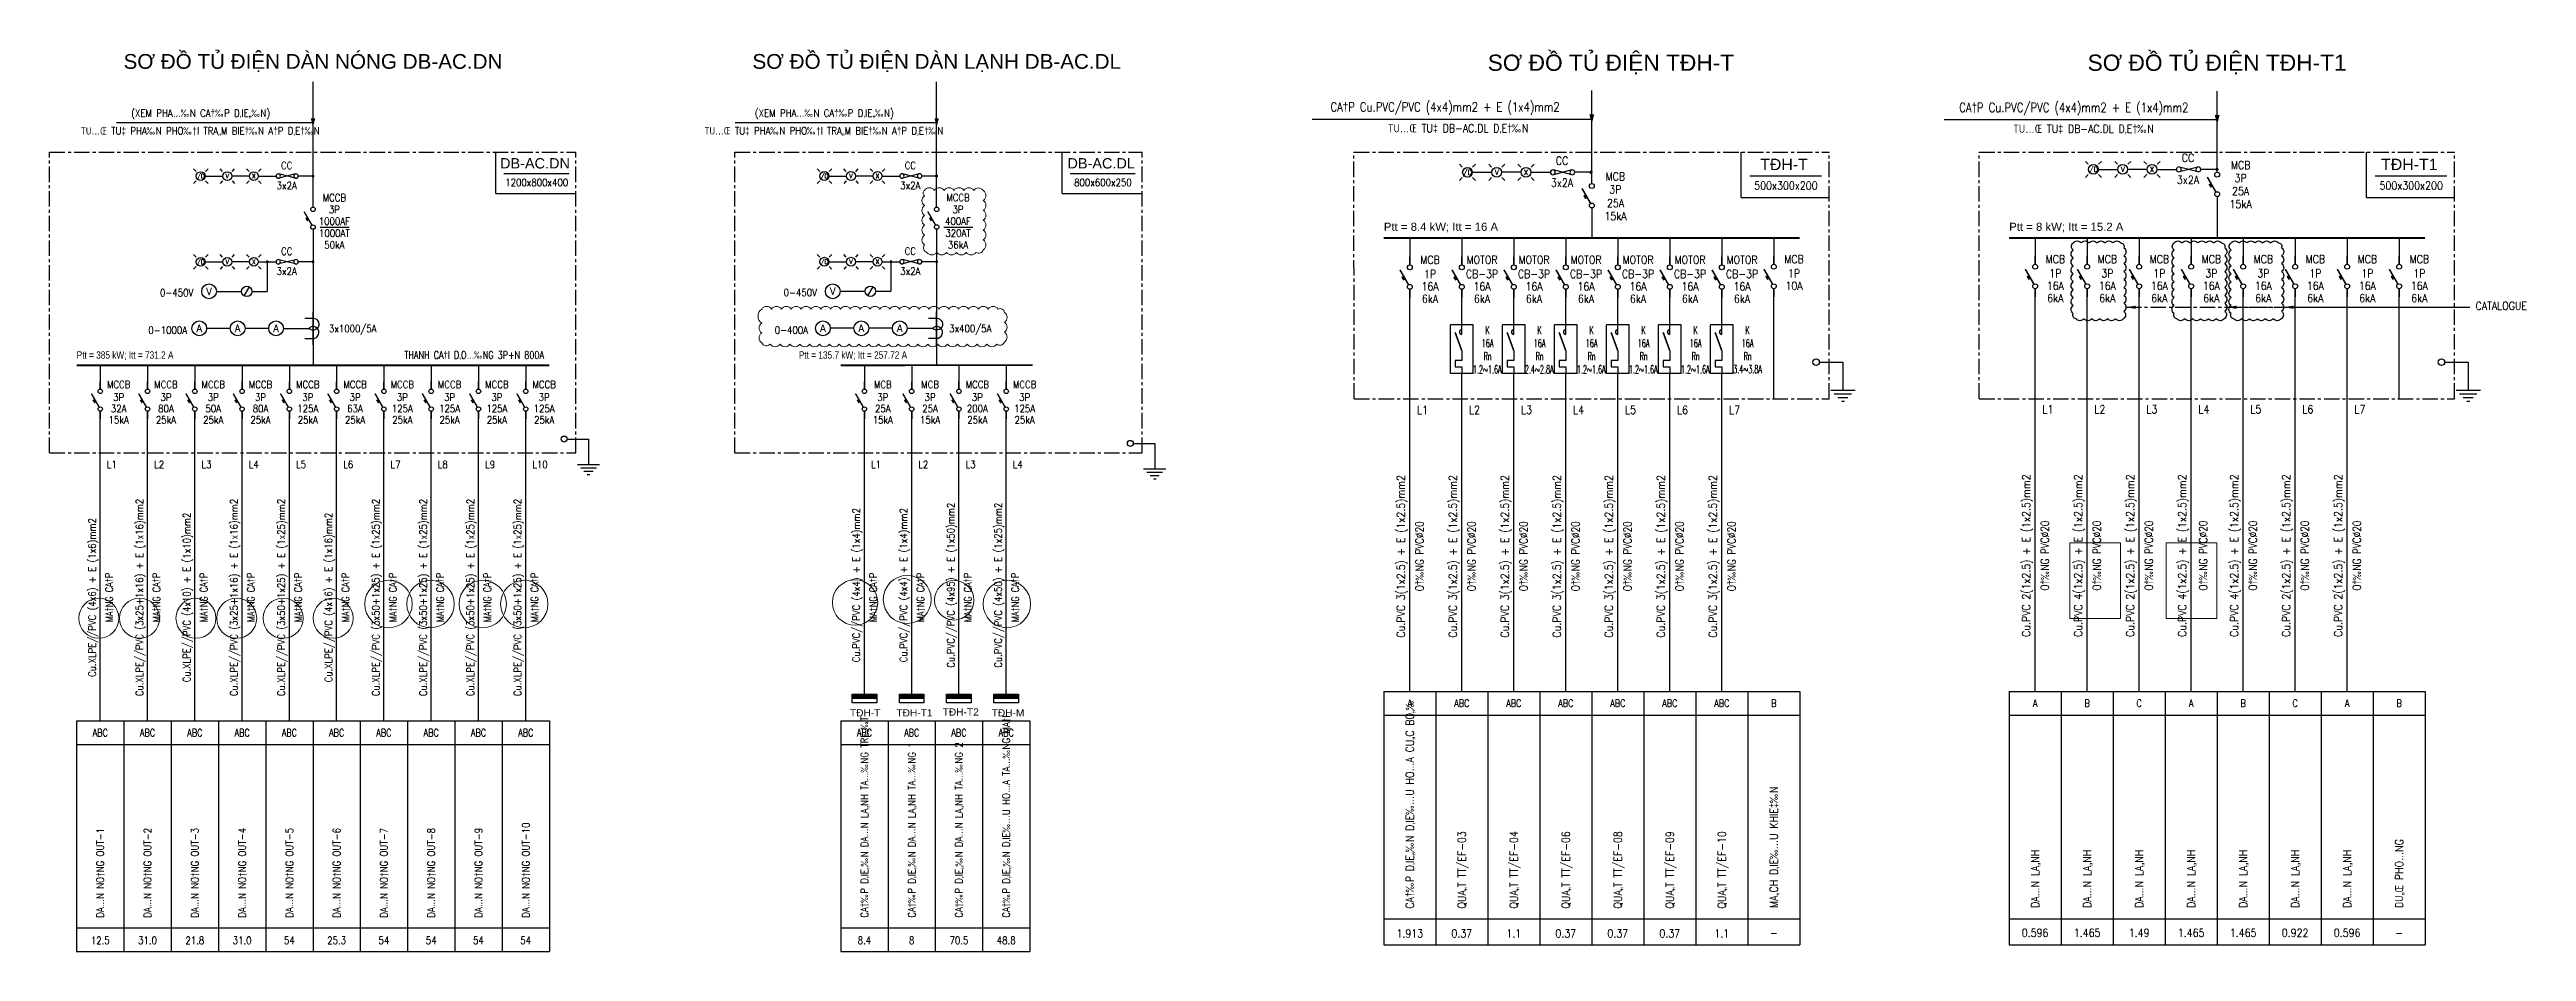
# Model space of a CAD drawing. Header units: millimetres. Extents: x -91525 to 4597779, y -698580 to 576167.
# Drawn here: x -83868 to 16728, y 433156 to 469768 of the extents above; entities that cross this region are included whole.
import ezdxf
from ezdxf.enums import TextEntityAlignment as Align

# ---------------------------------------------------------------- set-up
doc = ezdxf.new("R2010")
doc.units = ezdxf.units.MM
for name, pattern in [('CENTER', [2, 1.25, -0.25, 0.25, -0.25]), ('DASHED', [19.05, 12.7, -6.35]), ('HIDDEN', [0.375, 0.25, -0.125])]:
    doc.linetypes.add(name, pattern=pattern)
doc.layers.get('DEFPOINTS').update_dxf_attribs({"lineweight": 5})
for name, color, linetype in [('0-----Dia-Equi', 2, 'Continuous'), ('0-----Dia-Line', 4, 'Continuous'), ('0-----Dia-Text', 3, 'Continuous'), ('0-----E.L.line', 4, 'DASHED'), ('0-CDC-ME2-Equip', 2, 'Continuous'), ('DAY-CS', 4, 'HIDDEN'), ('KHUNG TEN SD3 - Ariyana 2007$0$congtrinh', 253, 'Continuous'), ('KHUNG TEN SD3 - Ariyana 2007$0$TEXT', 253, 'Continuous'), ('TBD', 2, 'Continuous')]:
    doc.layers.add(name, color=color, linetype=linetype)
doc.layers.add('KHUNG TEN SD3 - Ariyana 2007$0$0-CON', color=253, linetype='Continuous', lineweight=0)
doc.styles.add('E-text', font='arial.ttf', dxfattribs={"width": 0.8, "height": 1000})
doc.styles.add('KHUNG TEN SD3 - Ariyana 2007$0$KHUNG TEN', font='VHELVCN.TTF')
doc.styles.add('KHUNG TEN SD3 - Ariyana 2007$0$STANDARD', font='VNARIAL_1.TTF', dxfattribs={"width": 0.8})
doc.styles.add('KHUNG TEN SD3 - Ariyana 2007$0$TTILEBLOCK1', font='VHELVEN.TTF')
doc.styles.add('ROMANS', font='romans.shx', dxfattribs={"width": 0.7, "bigfont": 'vns.shx'})
doc.styles.add('ROMANS1', font='ROMANS1.shx', dxfattribs={"width": 0.8})
doc.styles.add('T1', font='', dxfattribs={"height": 200})
doc.styles.get('T1').set_extended_font_data('VNgeometric Light')
doc.dimstyles.new('1-100', dxfattribs={"dimtxt": 200, "dimasz": 100, "dimexe": 100, "dimexo": 30, "dimgap": 50, "dimtad": 1, "dimdec": 0, "dimrnd": 50, "dimzin": 1, "dimdsep": 46, "dimtxsty": 'T1', "dimblk": 'ARCHTICK', "dimcen": 2, "dimdle": 100, "dimclrd": 252, "dimclre": 252, "dimclrt": 1, "dimadec": 0, "dimazin": 0, "dimtfac": 1, "dimtdec": 0, "dimtix": 1, "dimtmove": 2, "dimatfit": 3, "dimfxl": 1, "dimtolj": 1, "dimtzin": 1, "dimarcsym": 0})

msp = doc.modelspace()

# ---------------------------------------------------------------- texts
at = {"layer": '0-----Dia-Text', "color": 6, "style": 'E-text'}
for s, height, p in [('SƠ ĐỒ TỦ ĐIỆN DÀN NÓNG DB-AC.DN', 600, (-73168, 468986, 0)), ('SƠ ĐỒ TỦ ĐIỆN DÀN LẠNH DB-AC.DL', 600, (-47836, 468986, 0)), ('SƠ ĐỒ TỦ ĐIỆN TĐH-T', 660, (-20455, 468904, 0)), ('SƠ ĐỒ TỦ ĐIỆN TĐH-T1', 660, (4165, 468904, 0)), ('DB-AC.DN', 420, (-64152, 464940, 0)), ('DB-AC.DL', 420, (-41157, 464940, 0)), ('TĐH-T', 462, (-13426, 464873, 0)), ('TĐH-T1', 462, (11971, 464873, 0)), ('TĐH-T', 295.7, (-50743, 442694, 0)), ('TĐH-T1', 295.7, (-48740, 442694, 0)), ('TĐH-T2', 295.7, (-46863, 442729, 0)), ('TĐH-M', 295.7, (-44941, 442694, 0))]:
    msp.add_text(s, height=height, dxfattribs=at).set_placement(p, align=Align.CENTER)
at = {"layer": '0-----Dia-Text', "style": 'ROMANS1', "width": 0.85}
for s, height, p in [('(XEM PHA…‰N CA†‰P D‚IE„‰N)', 300, (-77728, 467165, 0)), ('(XEM PHA…‰N CA†‰P D‚IE„‰N)', 300, (-52400, 467169, 0)), ('TU…Œ TU‡ PHA‰N PHO‰†I TRA„M BIE†‰N A†P D‚E†‰N', 300, (-77750, 466445, 0)), ('TU…Œ TU‡ PHA‰N PHO‰†I TRA„M BIE†‰N A†P D‚E†‰N', 300, (-52421, 466449, 0)), ('TU…Œ TU‡ DB-AC.DL D‚E†‰N', 330, (-26657, 466550, 0)), ('TU…Œ TU‡ DB-AC.DL D‚E†‰N', 330, (-1261, 466529, 0)), ('CC', 300, (-74237, 465057, 0)), ('CC', 300, (-48909, 465061, 0)), ('CC', 330, (-22441, 465255)), ('MCB', 330, (-20277, 464617, 0)), ('CC', 330, (2983, 465372)), ('MCB', 330, (5120, 465078, 0)), ('3x2A', 300, (-74237, 464246, 0)), ('MCCB', 300, (-72300, 463755, 0)), ('3x2A', 300, (-48909, 464250, 0)), ('MCCB', 300, (-46972, 463759, 0)), ('3x2A', 330, (-22441, 464363)), ('3P', 330, (-20277, 464089, 0)), ('3x2A', 330, (2983, 464480)), ('25A', 330, (5120, 464022, 0)), ('3P', 330, (5120, 464550, 0)), ('3P', 300, (-72300, 463275, 0)), ('3P', 300, (-46972, 463279, 0)), ('15kA', 330, (-20267, 463007, 0)), ('25A', 330, (-20267, 463535, 0)), ('15kA', 330, (5120, 463494, 0)), ('50kA', 300, (-72300, 461835, 0)), ('36kA', 300, (-46972, 461839, 0)), ('3x2A', 300, (-74237, 460766, 0)), ('CC', 300, (-74237, 461577, 0)), ('3x2A', 300, (-48909, 460770, 0)), ('CC', 300, (-48909, 461581, 0)), ('CATALOGUE', 330, (15706, 459362, 0))]:
    msp.add_text(s, height=height, dxfattribs=at).set_placement(p, align=Align.MIDDLE)
at = {"layer": '0-----Dia-Text', "linetype": 'Continuous'}
for s, height, style, width, p in [('CA†P Cu.PVC/PVC (4x4)mm2 + E (1x4)mm2', 375, 'ROMANS1', 0.8, (-27190, 467250, 0)), ('CA†P Cu.PVC/PVC (4x4)mm2 + E (1x4)mm2', 375, 'ROMANS1', 0.8, (-1656, 467229, 0)), ('1200x800x400', 300, 'ROMANS', 0.85, (-64081, 464220, 0)), ('800x600x250', 300, 'ROMANS', 0.85, (-41087, 464220, 0)), ('500x300x200', 330, 'ROMANS', 0.85, (-13348, 464081, 0)), ('500x300x200', 330, 'ROMANS', 0.85, (12048, 464081, 0)), ('MCB', 330, 'ROMANS1', 0.85, (-27801, 461068, 0)), ('1P', 330, 'ROMANS1', 0.85, (-27801, 460494, 0)), ('CB-3P', 330, 'ROMANS1', 0.85, (-25689, 460494, 0)), ('MOTOR', 330, 'ROMANS1', 0.85, (-25689, 461068, 0)), ('CB-3P', 330, 'ROMANS1', 0.85, (-23577, 460494, 0)), ('MOTOR', 330, 'ROMANS1', 0.85, (-23577, 461068, 0)), ('CB-3P', 330, 'ROMANS1', 0.85, (-21465, 460494, 0)), ('MOTOR', 330, 'ROMANS1', 0.85, (-21465, 461068, 0)), ('CB-3P', 330, 'ROMANS1', 0.85, (-19353, 460494, 0)), ('MOTOR', 330, 'ROMANS1', 0.85, (-19353, 461068, 0)), ('CB-3P', 330, 'ROMANS1', 0.85, (-17241, 460494, 0)), ('MOTOR', 330, 'ROMANS1', 0.85, (-17241, 461068, 0)), ('CB-3P', 330, 'ROMANS1', 0.85, (-15129, 460494, 0)), ('MOTOR', 330, 'ROMANS1', 0.85, (-15129, 461068, 0)), ('MCB', 330, 'ROMANS1', 0.85, (-13017, 461094, 0)), ('1P', 330, 'ROMANS1', 0.85, (-13017, 460520, 0)), ('MCB', 330, 'ROMANS1', 0.85, (-2405, 461094, 0)), ('1P', 330, 'ROMANS1', 0.85, (-2405, 460520, 0)), ('MCB', 330, 'ROMANS1', 0.85, (-293, 461094, 0)), ('3P', 330, 'ROMANS1', 0.85, (-293, 460520, 0)), ('MCB', 330, 'ROMANS1', 0.85, (1819, 461094, 0)), ('1P', 330, 'ROMANS1', 0.85, (1819, 460520, 0)), ('MCB', 330, 'ROMANS1', 0.85, (3931, 461094, 0)), ('3P', 330, 'ROMANS1', 0.85, (3931, 460520, 0)), ('MCB', 330, 'ROMANS1', 0.85, (6043, 461094, 0)), ('3P', 330, 'ROMANS1', 0.85, (6043, 460520, 0)), ('MCB', 330, 'ROMANS1', 0.85, (8155, 461094, 0)), ('1P', 330, 'ROMANS1', 0.85, (8155, 460520, 0)), ('MCB', 330, 'ROMANS1', 0.85, (10267, 461094, 0)), ('1P', 330, 'ROMANS1', 0.85, (10267, 460520, 0)), ('MCB', 330, 'ROMANS1', 0.85, (12379, 461094, 0)), ('1P', 330, 'ROMANS1', 0.85, (12379, 460520, 0)), ('6kA', 330, 'ROMANS1', 0.85, (-27801, 459485, 0)), ('16A', 330, 'ROMANS1', 0.85, (-27801, 459989, 0)), ('6kA', 330, 'ROMANS1', 0.85, (-25689, 459485, 0)), ('16A', 330, 'ROMANS1', 0.85, (-25689, 459989, 0)), ('6kA', 330, 'ROMANS1', 0.85, (-23577, 459485, 0)), ('16A', 330, 'ROMANS1', 0.85, (-23577, 459989, 0)), ('6kA', 330, 'ROMANS1', 0.85, (-21465, 459485, 0)), ('16A', 330, 'ROMANS1', 0.85, (-21465, 459989, 0)), ('6kA', 330, 'ROMANS1', 0.85, (-19353, 459485, 0)), ('16A', 330, 'ROMANS1', 0.85, (-19353, 459989, 0)), ('6kA', 330, 'ROMANS1', 0.85, (-17241, 459485, 0)), ('16A', 330, 'ROMANS1', 0.85, (-17241, 459989, 0)), ('6kA', 330, 'ROMANS1', 0.85, (-15129, 459485, 0)), ('16A', 330, 'ROMANS1', 0.85, (-15129, 459989, 0)), ('10A', 330, 'ROMANS1', 0.85, (-13017, 460015, 0)), ('6kA', 330, 'ROMANS1', 0.85, (-2405, 459511, 0)), ('16A', 330, 'ROMANS1', 0.85, (-2405, 460015, 0)), ('6kA', 330, 'ROMANS1', 0.85, (-293, 459511, 0)), ('16A', 330, 'ROMANS1', 0.85, (-293, 460015, 0)), ('6kA', 330, 'ROMANS1', 0.85, (1819, 459511, 0)), ('16A', 330, 'ROMANS1', 0.85, (1819, 460015, 0)), ('6kA', 330, 'ROMANS1', 0.85, (3931, 459511, 0)), ('16A', 330, 'ROMANS1', 0.85, (3931, 460015, 0)), ('6kA', 330, 'ROMANS1', 0.85, (6043, 459511, 0)), ('16A', 330, 'ROMANS1', 0.85, (6043, 460015, 0)), ('6kA', 330, 'ROMANS1', 0.85, (8155, 459511, 0)), ('16A', 330, 'ROMANS1', 0.85, (8155, 460015, 0)), ('6kA', 330, 'ROMANS1', 0.85, (10267, 459511, 0)), ('16A', 330, 'ROMANS1', 0.85, (10267, 460015, 0)), ('6kA', 330, 'ROMANS1', 0.85, (12379, 459511, 0)), ('16A', 330, 'ROMANS1', 0.85, (12379, 460015, 0)), ('16A', 330, 'ROMANS1', 0.5, (-25463, 457683, 0)), ('K', 330, 'ROMANS1', 0.5, (-25463, 458211, 0)), ('16A', 330, 'ROMANS1', 0.5, (-23351, 457683, 0)), ('K', 330, 'ROMANS1', 0.5, (-23351, 458211, 0)), ('16A', 330, 'ROMANS1', 0.5, (-21239, 457683, 0)), ('K', 330, 'ROMANS1', 0.5, (-21239, 458211, 0)), ('16A', 330, 'ROMANS1', 0.5, (-19127, 457683, 0)), ('K', 330, 'ROMANS1', 0.5, (-19127, 458211, 0)), ('16A', 330, 'ROMANS1', 0.5, (-17015, 457683, 0)), ('K', 330, 'ROMANS1', 0.5, (-17015, 458211, 0)), ('16A', 330, 'ROMANS1', 0.5, (-14903, 457683, 0)), ('K', 330, 'ROMANS1', 0.5, (-14903, 458211, 0)), ('Rn', 330, 'ROMANS1', 0.5, (-25463, 457155, 0)), ('2.4~2.8A', 330, 'ROMANS1', 0.5, (-23364, 456619, 0)), ('Rn', 330, 'ROMANS1', 0.5, (-23351, 457155, 0)), ('1.2~1.6A', 330, 'ROMANS1', 0.5, (-21252, 456619, 0)), ('Rn', 330, 'ROMANS1', 0.5, (-21239, 457155, 0)), ('1.2~1.6A', 330, 'ROMANS1', 0.5, (-19140, 456619, 0)), ('Rn', 330, 'ROMANS1', 0.5, (-19127, 457155, 0)), ('1.2~1.6A', 330, 'ROMANS1', 0.5, (-17028, 456619, 0)), ('Rn', 330, 'ROMANS1', 0.5, (-17015, 457155, 0)), ('3.4~3.8A', 330, 'ROMANS1', 0.5, (-14903, 456627, 0)), ('Rn', 330, 'ROMANS1', 0.5, (-14903, 457155, 0)), ('MCCB', 300, 'ROMANS1', 0.85, (-81060, 456023, 0)), ('3P', 300, 'ROMANS1', 0.85, (-81060, 455501, 0)), ('MCCB', 300, 'ROMANS1', 0.85, (-79140, 456023, 0)), ('3P', 300, 'ROMANS1', 0.85, (-79140, 455501, 0)), ('MCCB', 300, 'ROMANS1', 0.85, (-77220, 456023, 0)), ('3P', 300, 'ROMANS1', 0.85, (-77220, 455501, 0)), ('MCCB', 300, 'ROMANS1', 0.85, (-75300, 456023, 0)), ('3P', 300, 'ROMANS1', 0.85, (-75300, 455501, 0)), ('MCCB', 300, 'ROMANS1', 0.85, (-73380, 456023, 0)), ('3P', 300, 'ROMANS1', 0.85, (-73380, 455501, 0)), ('MCCB', 300, 'ROMANS1', 0.85, (-71460, 456023, 0)), ('3P', 300, 'ROMANS1', 0.85, (-71460, 455501, 0)), ('MCCB', 300, 'ROMANS1', 0.85, (-69540, 456023, 0)), ('3P', 300, 'ROMANS1', 0.85, (-69540, 455501, 0)), ('MCCB', 300, 'ROMANS1', 0.85, (-67620, 456023, 0)), ('3P', 300, 'ROMANS1', 0.85, (-67620, 455501, 0)), ('MCCB', 300, 'ROMANS1', 0.85, (-65700, 456023, 0)), ('3P', 300, 'ROMANS1', 0.85, (-65700, 455501, 0)), ('MCCB', 300, 'ROMANS1', 0.85, (-63780, 456023, 0)), ('3P', 300, 'ROMANS1', 0.85, (-63780, 455501, 0)), ('MCB', 300, 'ROMANS1', 0.85, (-50026, 456023, 0)), ('3P', 300, 'ROMANS1', 0.85, (-50026, 455501, 0)), ('MCB', 300, 'ROMANS1', 0.85, (-48106, 456023, 0)), ('3P', 300, 'ROMANS1', 0.85, (-48106, 455501, 0)), ('MCCB', 300, 'ROMANS1', 0.85, (-46186, 456023, 0)), ('3P', 300, 'ROMANS1', 0.85, (-46186, 455501, 0)), ('MCCB', 300, 'ROMANS1', 0.85, (-44266, 456023, 0)), ('3P', 300, 'ROMANS1', 0.85, (-44266, 455501, 0)), ('15kA', 300, 'ROMANS1', 0.85, (-81060, 454584, 0)), ('32A', 300, 'ROMANS1', 0.85, (-81060, 455043, 0)), ('25kA', 300, 'ROMANS1', 0.85, (-79140, 454584, 0)), ('80A', 300, 'ROMANS1', 0.85, (-79140, 455043, 0)), ('25kA', 300, 'ROMANS1', 0.85, (-77220, 454584, 0)), ('50A', 300, 'ROMANS1', 0.85, (-77220, 455043, 0)), ('25kA', 300, 'ROMANS1', 0.85, (-75300, 454584, 0)), ('80A', 300, 'ROMANS1', 0.85, (-75300, 455043, 0)), ('25kA', 300, 'ROMANS1', 0.85, (-73380, 454584, 0)), ('125A', 300, 'ROMANS1', 0.85, (-73380, 455043, 0)), ('25kA', 300, 'ROMANS1', 0.85, (-71460, 454584, 0)), ('63A', 300, 'ROMANS1', 0.85, (-71460, 455043, 0)), ('25kA', 300, 'ROMANS1', 0.85, (-69540, 454584, 0)), ('125A', 300, 'ROMANS1', 0.85, (-69540, 455043, 0)), ('25kA', 300, 'ROMANS1', 0.85, (-67620, 454584, 0)), ('125A', 300, 'ROMANS1', 0.85, (-67620, 455043, 0)), ('25kA', 300, 'ROMANS1', 0.85, (-65700, 454584, 0)), ('125A', 300, 'ROMANS1', 0.85, (-65700, 455043, 0)), ('25kA', 300, 'ROMANS1', 0.85, (-63780, 454584, 0)), ('125A', 300, 'ROMANS1', 0.85, (-63780, 455043, 0)), ('15kA', 300, 'ROMANS1', 0.85, (-50026, 454584, 0)), ('25A', 300, 'ROMANS1', 0.85, (-50026, 455043, 0)), ('15kA', 300, 'ROMANS1', 0.85, (-48106, 454584, 0)), ('25A', 300, 'ROMANS1', 0.85, (-48106, 455043, 0)), ('25kA', 300, 'ROMANS1', 0.85, (-46186, 454584, 0)), ('25kA', 300, 'ROMANS1', 0.85, (-44266, 454584, 0)), ('A', 300, 'ROMANS1', 0.8, (-28624, 443081, 0)), ('ABC', 300, 'ROMANS1', 0.8, (-26512, 443081, 0)), ('ABC', 300, 'ROMANS1', 0.8, (-24400, 443081, 0)), ('ABC', 300, 'ROMANS1', 0.8, (-22288, 443081, 0)), ('ABC', 300, 'ROMANS1', 0.8, (-20176, 443081, 0)), ('ABC', 300, 'ROMANS1', 0.8, (-18064, 443081, 0)), ('ABC', 300, 'ROMANS1', 0.8, (-15952, 443081, 0)), ('B', 300, 'ROMANS1', 0.8, (-13840, 443081, 0)), ('A', 300, 'ROMANS1', 0.8, (-3227, 443081, 0)), ('B', 300, 'ROMANS1', 0.8, (-1115, 443081, 0)), ('C', 300, 'ROMANS1', 0.8, (997, 443081, 0)), ('A', 300, 'ROMANS1', 0.8, (3109, 443081, 0)), ('B', 300, 'ROMANS1', 0.8, (5221, 443081, 0)), ('C', 300, 'ROMANS1', 0.8, (7333, 443081, 0)), ('A', 300, 'ROMANS1', 0.8, (9445, 443081, 0)), ('B', 300, 'ROMANS1', 0.8, (11557, 443081, 0)), ('ABC', 300, 'ROMANS1', 0.8, (-81807, 441886, 0)), ('ABC', 300, 'ROMANS1', 0.8, (-79887, 441886, 0)), ('ABC', 300, 'ROMANS1', 0.8, (-77967, 441886, 0)), ('ABC', 300, 'ROMANS1', 0.8, (-76047, 441886, 0)), ('ABC', 300, 'ROMANS1', 0.8, (-74127, 441886, 0)), ('ABC', 300, 'ROMANS1', 0.8, (-72207, 441886, 0)), ('ABC', 300, 'ROMANS1', 0.8, (-70287, 441886, 0)), ('ABC', 300, 'ROMANS1', 0.8, (-68367, 441886, 0)), ('ABC', 300, 'ROMANS1', 0.8, (-66447, 441886, 0)), ('ABC', 300, 'ROMANS1', 0.8, (-64527, 441886, 0)), ('ABC', 300, 'ROMANS1', 0.8, (-50773, 441886, 0)), ('ABC', 300, 'ROMANS1', 0.8, (-48853, 441886, 0)), ('ABC', 300, 'ROMANS1', 0.8, (-46933, 441886, 0)), ('ABC', 300, 'ROMANS1', 0.8, (-45013, 441886, 0)), ('12.5', 300, 'ROMANS1', 0.85, (-81808, 433456, 0)), ('31.0', 300, 'ROMANS1', 0.85, (-79888, 433456, 0)), ('21.8', 300, 'ROMANS1', 0.85, (-77968, 433456, 0)), ('31.0', 300, 'ROMANS1', 0.85, (-76048, 433456, 0)), ('54', 300, 'ROMANS1', 0.85, (-74128, 433456, 0)), ('25.3', 300, 'ROMANS1', 0.85, (-72208, 433456, 0)), ('54', 300, 'ROMANS1', 0.85, (-70288, 433456, 0)), ('54', 300, 'ROMANS1', 0.85, (-68368, 433456, 0)), ('54', 300, 'ROMANS1', 0.85, (-66448, 433456, 0)), ('54', 300, 'ROMANS1', 0.85, (-64528, 433456, 0)), ('8.4', 300, 'ROMANS1', 0.85, (-50774, 433456, 0)), ('8', 300, 'ROMANS1', 0.85, (-48854, 433456, 0)), ('70.5', 300, 'ROMANS1', 0.85, (-46934, 433456, 0)), ('48.8', 300, 'ROMANS1', 0.85, (-45014, 433456, 0)), ('1.913', 330, 'ROMANS1', 0.85, (-28624, 433721, 0)), ('1.1', 330, 'ROMANS1', 0.85, (-24400, 433721, 0)), ('0.37', 330, 'ROMANS1', 0.85, (-22288, 433721, 0)), ('0.37', 330, 'ROMANS1', 0.85, (-20176, 433721, 0)), ('0.37', 330, 'ROMANS1', 0.85, (-18064, 433721, 0)), ('1.1', 330, 'ROMANS1', 0.85, (-15952, 433721, 0)), ('-', 330, 'ROMANS1', 0.85, (-13840, 433747, 0)), ('0.596', 330, 'ROMANS1', 0.85, (-3227, 433747, 0)), ('1.465', 330, 'ROMANS1', 0.85, (-1115, 433747, 0)), ('1.49', 330, 'ROMANS1', 0.85, (997, 433747, 0)), ('1.465', 330, 'ROMANS1', 0.85, (3109, 433747, 0)), ('1.465', 330, 'ROMANS1', 0.85, (5221, 433747, 0)), ('0.922', 330, 'ROMANS1', 0.85, (7333, 433747, 0)), ('0.596', 330, 'ROMANS1', 0.85, (9445, 433747, 0)), ('-', 330, 'ROMANS1', 0.85, (11557, 433747, 0))]:
    msp.add_text(s, height=height, dxfattribs=dict(at, style=style, width=width)).set_placement(p, align=Align.CENTER)
at = {"layer": '0-----Dia-Text', "color": 2, "style": 'ROMANS1', "width": 0.85}
for s, p in [('1000AF', (-72300, 462795, 0)), ('400AF', (-46972, 462799, 0)), ('1000AT', (-72300, 462315, 0)), ('320AT', (-46972, 462319, 0))]:
    msp.add_text(s, height=300, dxfattribs=at).set_placement(p, align=Align.MIDDLE)
at = {"layer": '0-----Dia-Text', "color": 6, "style": 'E-text'}
for s, p in [('Ptt = 8.4 kW; Itt = 16 A', (-29676, 462409, 0)), ('Ptt = 8 kW; Itt = 15.2 A', (-4279, 462409))]:
    msp.add_text(s, height=330, dxfattribs=at).set_placement(p)
at = {"layer": '0-----Dia-Text', "style": 'ROMANS1', "width": 0.85}
for p in [(-78706, 459748, 0), (-53378, 459752, 0)]:
    msp.add_text('0-450V', height=300, dxfattribs=at).set_placement(p, align=Align.CENTER)
at = {"layer": '0-----Dia-Text', "color": 2, "style": 'ROMANS1', "width": 0.85}
for s, p in [('0-1000A', (-79068, 458227, 0)), ('3x1000/5A', (-71554, 458289, 0)), ('0-400A', (-53739, 458230, 0)), ('3x400/5A', (-46472, 458292, 0))]:
    msp.add_text(s, height=300, dxfattribs=at).set_placement(p, align=Align.CENTER)
at = {"layer": '0-----Dia-Text', "color": 6, "style": 'E-text', "width": 0.8}
for s, p in [('Ptt = 385 kW; Itt = 731.2 A', (-82765, 457218, 0)), ('Ptt = 135.7 kW; Itt = 257.72 A', (-53436, 457219, 0))]:
    msp.add_text(s, height=300, dxfattribs=at).set_placement(p)
at = {"layer": '0-----Dia-Text', "style": 'ROMANS1', "width": 0.8}
msp.add_text('THANH CA†I D‚O…‰NG 3P+N 800A', height=300, dxfattribs=at).set_placement((-63786, 457218, 0), align=Align.RIGHT)
at = {"layer": '0-----Dia-Text', "color": 2, "linetype": 'Continuous', "style": 'ROMANS1'}
for s, height, width, p in [('1.2~1.6A', 330, 0.5, (-25476, 456619, 0)), ('200A', 300, 0.85, (-46186, 455043, 0)), ('125A', 300, 0.85, (-44266, 455043, 0)), ('0.37', 330, 0.85, (-26512, 433721, 0))]:
    msp.add_text(s, height=height, dxfattribs=dict(at, width=width)).set_placement(p, align=Align.CENTER)
at = {"layer": '0-----Dia-Text', "linetype": 'Continuous', "style": 'ROMANS', "width": 0.85}
for s, height, p in [('L1', 330, (-28327, 454973, 0)), ('L2', 330, (-26215, 454973, 0)), ('L3', 330, (-24103, 454973, 0)), ('L4', 330, (-21991, 454973, 0)), ('L5', 330, (-19879, 454973, 0)), ('L6', 330, (-17767, 454973, 0)), ('L7', 330, (-15655, 454973, 0)), ('L1', 330, (-2930, 454999)), ('L2', 330, (-818, 454999)), ('L3', 330, (1294, 454999)), ('L4', 330, (3406, 454999)), ('L5', 330, (5518, 454999)), ('L6', 330, (7630, 454999)), ('L7', 330, (9742, 454999)), ('L1', 300, (-81538, 452776, 0)), ('L2', 300, (-79618, 452776, 0)), ('L3', 300, (-77698, 452776, 0)), ('L4', 300, (-75778, 452776, 0)), ('L5', 300, (-73858, 452776, 0)), ('L6', 300, (-71938, 452776, 0)), ('L7', 300, (-70018, 452776, 0)), ('L8', 300, (-68098, 452776, 0)), ('L9', 300, (-66178, 452776, 0)), ('L10', 300, (-64258, 452776, 0)), ('L1', 300, (-50504, 452776, 0)), ('L2', 300, (-48584, 452776, 0)), ('L3', 300, (-46664, 452776, 0)), ('L4', 300, (-44744, 452776, 0))]:
    msp.add_text(s, height=height, dxfattribs=at).set_placement(p)
at = {"layer": '0-----Dia-Text', "linetype": 'Continuous'}
for s, height, style, width, p in [('Cu.PVC 3(1x2.5) + E (1x2.5)mm2', 330, 'ROMANS', 0.85, (-28822, 449197, 0)), ('Cu.PVC 3(1x2.5) + E (1x2.5)mm2', 330, 'ROMANS', 0.85, (-26710, 449197, 0)), ('Cu.PVC 3(1x2.5) + E (1x2.5)mm2', 330, 'ROMANS', 0.85, (-24598, 449197, 0)), ('Cu.PVC 3(1x2.5) + E (1x2.5)mm2', 330, 'ROMANS', 0.85, (-22486, 449197, 0)), ('Cu.PVC 3(1x2.5) + E (1x2.5)mm2', 330, 'ROMANS', 0.85, (-20374, 449197, 0)), ('Cu.PVC 3(1x2.5) + E (1x2.5)mm2', 330, 'ROMANS', 0.85, (-18262, 449197, 0)), ('Cu.PVC 3(1x2.5) + E (1x2.5)mm2', 330, 'ROMANS', 0.85, (-16150, 449197, 0)), ('Cu.PVC 2(1x2.5) + E (1x2.5)mm2', 330, 'ROMANS', 0.85, (-3425, 449223, 0)), ('Cu.PVC 4(1x2.5) + E (1x2.5)mm2', 330, 'ROMANS', 0.85, (-1313, 449223, 0)), ('Cu.PVC 2(1x2.5) + E (1x2.5)mm2', 330, 'ROMANS', 0.85, (799, 449223, 0)), ('Cu.PVC 4(1x2.5) + E (1x2.5)mm2', 330, 'ROMANS', 0.85, (2911, 449223, 0)), ('Cu.PVC 4(1x2.5) + E (1x2.5)mm2', 330, 'ROMANS', 0.85, (5023, 449223, 0)), ('Cu.PVC 2(1x2.5) + E (1x2.5)mm2', 330, 'ROMANS', 0.85, (7135, 449223, 0)), ('Cu.PVC 2(1x2.5) + E (1x2.5)mm2', 330, 'ROMANS', 0.85, (9247, 449223, 0)), ('Cu.XLPE//PVC (4x6) + E (1x6)mm2', 300, 'ROMANS', 0.85, (-81988, 447525, 0)), ('Cu.XLPE//PVC (3x25+1x16) + E (1x16)mm2', 300, 'ROMANS', 0.85, (-80068, 447525, 0)), ('Cu.XLPE//PVC (4x10) + E (1x10)mm2', 300, 'ROMANS', 0.85, (-78148, 447525, 0)), ('Cu.XLPE//PVC (3x25+1x16) + E (1x16)mm2', 300, 'ROMANS', 0.85, (-76228, 447525, 0)), ('Cu.XLPE//PVC (3x50+1x25) + E (1x25)mm2', 300, 'ROMANS', 0.85, (-74308, 447525, 0)), ('Cu.XLPE//PVC (4x16) + E (1x16)mm2', 300, 'ROMANS', 0.85, (-72388, 447525, 0)), ('Cu.XLPE//PVC (3x50+1x25) + E (1x25)mm2', 300, 'ROMANS', 0.85, (-70468, 447525, 0)), ('Cu.XLPE//PVC (3x50+1x25) + E (1x25)mm2', 300, 'ROMANS', 0.85, (-68548, 447525, 0)), ('Cu.XLPE//PVC (3x50+1x25) + E (1x25)mm2', 300, 'ROMANS', 0.85, (-66628, 447525, 0)), ('Cu.XLPE//PVC (3x50+1x25) + E (1x25)mm2', 300, 'ROMANS', 0.85, (-64708, 447525, 0)), ('Cu.PVC//PVC (4x4) + E (1x4)mm2', 300, 'ROMANS', 0.85, (-50954, 448023, 0)), ('Cu.PVC//PVC (4x4) + E (1x4)mm2', 300, 'ROMANS', 0.85, (-49034, 448023, 0)), ('O†‰NG PVC%%C20', 330, 'ROMANS1', 0.8, (-28063, 449197, 0)), ('O†‰NG PVC%%C20', 330, 'ROMANS1', 0.8, (-25951, 449197, 0)), ('O†‰NG PVC%%C20', 330, 'ROMANS1', 0.8, (-23839, 449197, 0)), ('O†‰NG PVC%%C20', 330, 'ROMANS1', 0.8, (-21727, 449197, 0)), ('O†‰NG PVC%%C20', 330, 'ROMANS1', 0.8, (-19615, 449197, 0)), ('O†‰NG PVC%%C20', 330, 'ROMANS1', 0.8, (-17503, 449197, 0)), ('O†‰NG PVC%%C20', 330, 'ROMANS1', 0.8, (-15391, 449197, 0)), ('O†‰NG PVC%%C20', 330, 'ROMANS1', 0.8, (-2666, 449223, 0)), ('O†‰NG PVC%%C20', 330, 'ROMANS1', 0.8, (-554, 449223, 0)), ('O†‰NG PVC%%C20', 330, 'ROMANS1', 0.8, (1558, 449223, 0)), ('O†‰NG PVC%%C20', 330, 'ROMANS1', 0.8, (3761, 449223, 0)), ('O†‰NG PVC%%C20', 330, 'ROMANS1', 0.8, (5782, 449223, 0)), ('O†‰NG PVC%%C20', 330, 'ROMANS1', 0.8, (7894, 449223, 0)), ('O†‰NG PVC%%C20', 330, 'ROMANS1', 0.8, (10006, 449223, 0)), ('MA†NG CA†P', 300, 'ROMANS1', 0.8, (-81298, 447525, 0)), ('MA†NG CA†P', 300, 'ROMANS1', 0.8, (-79378, 447525, 0)), ('MA†NG CA†P', 300, 'ROMANS1', 0.8, (-77458, 447525, 0)), ('MA†NG CA†P', 300, 'ROMANS1', 0.8, (-75538, 447525, 0)), ('MA†NG CA†P', 300, 'ROMANS1', 0.8, (-73618, 447525, 0)), ('MA†NG CA†P', 300, 'ROMANS1', 0.8, (-71698, 447525, 0)), ('MA†NG CA†P', 300, 'ROMANS1', 0.8, (-69778, 447525, 0)), ('MA†NG CA†P', 300, 'ROMANS1', 0.8, (-67858, 447525, 0)), ('MA†NG CA†P', 300, 'ROMANS1', 0.8, (-65938, 447525, 0)), ('MA†NG CA†P', 300, 'ROMANS1', 0.8, (-64018, 447525, 0)), ('MA†NG CA†P', 300, 'ROMANS1', 0.8, (-50264, 447525, 0)), ('MA†NG CA†P', 300, 'ROMANS1', 0.8, (-48344, 447525, 0)), ('MA†NG CA†P', 300, 'ROMANS1', 0.8, (-46424, 447525, 0)), ('MA†NG CA†P', 300, 'ROMANS1', 0.8, (-44504, 447525, 0))]:
    msp.add_text(s, height=height, rotation=90, dxfattribs=dict(at, style=style, width=width)).set_placement(p, align=Align.CENTER)
at = {"layer": '0-----Dia-Text', "color": 2, "linetype": 'Continuous', "style": 'ROMANS', "width": 0.85}
for s, p in [('Cu.PVC//PVC (4x95) + E (1x50)mm2', (-47114, 448023, 0)), ('Cu.PVC//PVC (4x50) + E (1x25)mm2', (-45194, 448023, 0))]:
    msp.add_text(s, height=300, rotation=90, dxfattribs=at).set_placement(p, align=Align.CENTER)
at = {"layer": '0-----Dia-Text', "linetype": 'Continuous', "style": 'ROMANS1', "width": 0.85}
for s, height, p in [('CA†‰P D‚IE„‰N DA…N LA„NH TA…‰NG TRE„‰T', 300, (-50623, 434524, 0)), ('CA†‰P D‚IE„‰N D‚IE‰…U HO…A TA…‰NG MA†I', 300, (-44863, 434524, 0)), ('CA†‰P D‚IE„‰N D‚IE‰…U HO…A CU„C BO„‰', 330, (-28458, 434895, 0)), ('CA†‰P D‚IE„‰N DA…N LA„NH TA…‰NG 1', 300, (-48703, 434524, 0)), ('CA†‰P D‚IE„‰N DA…N LA„NH TA…‰NG 2', 300, (-46783, 434524, 0)), ('MA„CH D‚IE‰…U KHIE‡‰N', 330, (-13674, 434921, 0)), ('DA…N NO†NG OUT-1', 300, (-81657, 434523, 0)), ('DA…N NO†NG OUT-2', 300, (-79737, 434523, 0)), ('DA…N NO†NG OUT-3', 300, (-77817, 434523, 0)), ('DA…N NO†NG OUT-4', 300, (-75897, 434523, 0)), ('DA…N NO†NG OUT-5', 300, (-73977, 434523, 0)), ('DA…N NO†NG OUT-6', 300, (-72057, 434523, 0)), ('DA…N NO†NG OUT-7', 300, (-70137, 434523, 0)), ('DA…N NO†NG OUT-8', 300, (-68217, 434523, 0)), ('DA…N NO†NG OUT-9', 300, (-66297, 434523, 0)), ('DA…N NO†NG OUT-10', 300, (-64377, 434523, 0)), ('QUA„T TT/EF-03', 330, (-26346, 434895, 0)), ('QUA„T TT/EF-04', 330, (-24234, 434895, 0)), ('QUA„T TT/EF-06', 330, (-22122, 434895, 0)), ('QUA„T TT/EF-08', 330, (-20010, 434895, 0)), ('QUA„T TT/EF-09', 330, (-17898, 434895, 0)), ('QUA„T TT/EF-10', 330, (-15786, 434895, 0)), ('DU„Œ PHO…NG', 330, (11723, 434921, 0)), ('DA…N LA„NH', 330, (-3061, 434921, 0)), ('DA…N LA„NH', 330, (-949, 434921, 0)), ('DA…N LA„NH', 330, (1163, 434921, 0)), ('DA…N LA„NH', 330, (3275, 434921, 0)), ('DA…N LA„NH', 330, (5387, 434921, 0)), ('DA…N LA„NH', 330, (7499, 434921, 0)), ('DA…N LA„NH', 330, (9611, 434921, 0))]:
    msp.add_text(s, height=height, rotation=90, dxfattribs=at).set_placement(p)

# ---------------------------------------------------------------- blocks, each defined once
blk = doc.blocks.new('DI28')
at = {"layer": '0-CDC-ME2-Equip'}
for p, q in [((0, 0), (0, -575)), ((-176.875, -650), (176.875, -650)), ((-103.75, -725), (103.75, -725)), ((-30.625, -800), (30.625, -800))]:
    blk.add_line(p, q, dxfattribs=at)
at = {"layer": '0-CDC-ME2-Equip', "color": 4}
blk.add_line((-250, -575), (250, -575), dxfattribs=at)
blk = doc.blocks.new('DI2')
at = {"layer": '0-CDC-ME2-Equip'}
for p, q in [((0, 1000), (0, 1250)), ((0, 250), (0, 0))]:
    blk.add_line(p, q, dxfattribs=at)
for points, const_width in [([(-37, 390), (-302, 850)], 50), ([(-177, 533), (-239, 641)], 60)]:
    blk.add_lwpolyline(points, dxfattribs=dict(at, const_width=const_width))
for centre in [(0, 925), (0, 325)]:
    blk.add_circle(centre, 75, dxfattribs=at)
blk = doc.blocks.new('DI61')
at = {"color": 7}
for p, q in [((-350, 0), (-350, 1500)), ((350, 1500), (-350, 1500)), ((350, 0), (350, 1500)), ((350, 0), (-350, 0))]:
    blk.add_line(p, q, dxfattribs=at)
for p, q in [((0, 1200), (0, 1500)), ((0, 400), (-200, 400)), ((-200, 400), (-200, 200)), ((-200, 200), (0, 200)), ((0, 700), (0, 400)), ((0, 200), (0, 0))]:
    blk.add_line(p, q)
at = {"const_width": 50}
blk.add_lwpolyline([(0, 700), (-205, 1264)], dxfattribs=at)
blk.add_arc((0, 1275), 75, 90, 270)
blk = doc.blocks.new('di21')
at = {"layer": '0-CDC-ME2-Equip'}
for p, q in [((-281, 73), (281, -73)), ((-281, -73), (281, 73))]:
    blk.add_line(p, q, dxfattribs=at)
for centre in [(-300, 0), (300, 0)]:
    blk.add_circle(centre, 75, dxfattribs=at)
blk = doc.blocks.new('DOT')
at = {"const_width": 50}
blk.add_lwpolyline([(-25, 0, 1), (25, 0, 1)], format="xyb", close=True, dxfattribs=at)
blk = doc.blocks.new('di17')
at = {"color": 7}
for p, q in [((-159, 159), (-247, 247)), ((159, 159), (247, 247)), ((-159, -159), (-247, -247)), ((159, -159), (247, -247))]:
    blk.add_line(p, q, dxfattribs=at)
blk.add_circle((0, 0), 150)
at = {"color": 7, "style": 'ROMANS'}
blk.add_attdef('R', text='', height=150, dxfattribs=at).set_placement((0, 0), align=Align.MIDDLE_CENTER)
blk = doc.blocks.new('DI13')
at = {"layer": '0-CDC-ME2-Equip'}
blk.add_line((-88, -152), (88, 152), dxfattribs=at)
blk.add_circle((0, 0), 175, dxfattribs=at)
blk = doc.blocks.new('DI6')
at = {"layer": '0-CDC-ME2-Equip'}
blk.add_circle((0, 0), 250, dxfattribs=at)
at = {"layer": '0-CDC-ME2-Equip', "style": 'ROMANS'}
blk.add_text('V', height=250, dxfattribs=at).set_placement((0, 0), align=Align.MIDDLE)
blk = doc.blocks.new('DI5')
at = {"layer": '0-CDC-ME2-Equip'}
blk.add_circle((0, 0), 250, dxfattribs=at)
at = {"layer": '0-CDC-ME2-Equip', "style": 'ROMANS'}
blk.add_text('A', height=250, dxfattribs=at).set_placement((0, 0), align=Align.MIDDLE)
blk = doc.blocks.new('DI16')
at = {"layer": '0-CDC-ME2-Equip'}
blk.add_line((0, 555), (0, -555), dxfattribs=at)
for points in [[(275, 340), (0, 340, 1.251179), (86, -41, 0.140943), (116, -17, 0.162061), (121, 0, 0.162061)], [(275, -340), (0, -340, -1.251179), (86, 41, -0.140943), (116, 17, -0.162061), (121, 0, -0.162061)]]:
    blk.add_lwpolyline(points, format="xyb", dxfattribs=at)
blk = doc.blocks.new('p1')
at = {"layer": 'TBD'}
h = blk.add_hatch(dxfattribs=at)
h.set_pattern_fill('ANSI31', color=256, scale=150, style=0)
h.set_pattern_definition([(45, (-33575, -55100), (-13.258252, 13.258252), [])])
h.paths.add_polyline_path([(500, 0), (500, 175), (-500, 175), (-500, 0)])
for p, q in [((-500, 350), (500, 350)), ((-500, 0), (-500, 350)), ((-500, 175), (500, 175)), ((500, 0), (-500, 0)), ((500, 350), (500, 0))]:
    blk.add_line(p, q, dxfattribs=at)
blk = doc.blocks.new('_ArchTick')
at = {"color": 0, "linetype": 'ByBlock', "const_width": 0.15}
blk.add_lwpolyline([(-0.5, -0.5), (0.5, 0.5)], dxfattribs=at)
blk = doc.blocks.new('KHUNG TEN SD3 - Ariyana 2007')
at = {"layer": 'DEFPOINTS', "color": 1}
blk.add_lwpolyline([(527153.77, 1774368.57), (527559.52, 1774368.57), (527559.52, 1774655.49), (527153.77, 1774655.49)], close=True, dxfattribs=at)
at = {"layer": 'KHUNG TEN SD3 - Ariyana 2007$0$0-CON'}
for p, q in [((527511.8, 1774369.53), (527511.8, 1774654.54)), ((527511.8, 1774653.32), (527511.8, 1774369.53)), ((527511.8, 1774369.53), (527511.8, 1774653.32)), ((527513.44, 1774652.39), (527513.44, 1774630.6)), ((527513.44, 1774652.39), (527556.98, 1774652.39)), ((527520.3, 1774652.39), (527520.3, 1774630.6)), ((527550.75, 1774652.39), (527550.75, 1774630.6)), ((527556.98, 1774652.39), (527556.98, 1774630.6)), ((527558.56, 1774654.54), (527558.56, 1774369.53)), ((527513.44, 1774648.03), (527556.98, 1774648.03)), ((527513.44, 1774643.67), (527556.98, 1774643.67)), ((527513.44, 1774639.32), (527556.98, 1774639.32)), ((527513.44, 1774634.96), (527556.98, 1774634.96)), ((527511.92, 1774629.43), (527558.6, 1774629.43)), ((527513.44, 1774630.6), (527556.98, 1774630.6)), ((527513.44, 1774630.6), (527556.98, 1774630.6)), ((527513.32, 1774613.39), (527513.32, 1774585.42)), ((527556.85, 1774585.42), (527556.85, 1774613.39)), ((527511.8, 1774584.24), (527558.47, 1774584.24)), ((527513.31, 1774585.42), (527556.85, 1774585.42)), ((527513.31, 1774568.2), (527513.31, 1774555.66)), ((527513.31, 1774568.2), (527513.31, 1774540.13)), ((527556.85, 1774568.2), (527556.85, 1774540.13)), ((527511.8, 1774538.74), (527558.47, 1774538.74)), ((527513.31, 1774540.13), (527556.85, 1774540.13)), ((527513.31, 1774523.6), (527556.85, 1774523.6)), ((527513.32, 1774523.6), (527513.31, 1774509.83)), ((527556.85, 1774523.6), (527556.85, 1774509.83)), ((527513.31, 1774509.83), (527513.31, 1774494.3)), ((527513.31, 1774508.32), (527556.85, 1774508.32)), ((527513.31, 1774508.32), (527556.85, 1774508.32)), ((527556.85, 1774509.83), (527556.85, 1774494.3)), ((527511.8, 1774493.1), (527558.47, 1774493.1)), ((527513.31, 1774494.3), (527556.85, 1774494.3)), ((527513.31, 1774492.02), (527556.85, 1774492.02)), ((527513.31, 1774492.02), (527513.31, 1774477.33)), ((527556.85, 1774492.02), (527556.85, 1774477.33)), ((527511.8, 1774476.24), (527558.47, 1774476.24)), ((527513.31, 1774477.33), (527556.85, 1774477.33)), ((527513.31, 1774475.34), (527556.85, 1774475.34)), ((527513.31, 1774475.34), (527513.31, 1774465.38)), ((527556.85, 1774475.34), (527556.85, 1774465.38)), ((527513.31, 1774465.38), (527556.85, 1774465.38)), ((527511.8, 1774464.18), (527558.56, 1774464.18)), ((527511.8, 1774464.18), (527558.47, 1774464.18)), ((527513.4, 1774448.14), (527513.4, 1774433.98)), ((527513.4, 1774448.14), (527556.94, 1774448.14)), ((527556.94, 1774448.14), (527556.94, 1774433.98)), ((527513.4, 1774435.28), (527556.94, 1774435.28)), ((527513.4, 1774433.98), (527513.4, 1774404.33)), ((527556.94, 1774433.98), (527556.94, 1774404.33)), ((527513.4, 1774428.32), (527556.94, 1774428.32)), ((527513.4, 1774416.33), (527556.94, 1774416.33)), ((527511.8, 1774403.13), (527558.47, 1774403.13)), ((527513.4, 1774404.33), (527556.94, 1774404.33)), ((527513.31, 1774402.44), (527513.31, 1774389.04)), ((527513.31, 1774402.44), (527556.85, 1774402.44)), ((527556.85, 1774402.44), (527556.85, 1774389.04)), ((527511.8, 1774388.16), (527558.47, 1774388.16)), ((527513.31, 1774389.04), (527556.85, 1774389.04)), ((527513.31, 1774386.96), (527556.85, 1774386.96)), ((527513.31, 1774386.96), (527513.31, 1774379.76)), ((527556.85, 1774386.96), (527556.85, 1774379.76)), ((527513.31, 1774382.4), (527513.31, 1774379.76)), ((527556.85, 1774382.4), (527556.85, 1774379.76)), ((527511.8, 1774378.98), (527558.56, 1774378.98)), ((527513.31, 1774379.76), (527556.85, 1774379.76)), ((527513.31, 1774378.16), (527513.31, 1774370.78)), ((527513.31, 1774378.16), (527556.85, 1774378.16)), ((527556.85, 1774378.16), (527556.85, 1774370.78)), ((527513.31, 1774370.78), (527556.85, 1774370.78))]:
    blk.add_line(p, q, dxfattribs=at)
at = {"layer": 'KHUNG TEN SD3 - Ariyana 2007$0$0-CON', "const_width": 0.12}
blk.add_lwpolyline([(527162.72, 1774654.54), (527558.56, 1774654.54), (527558.56, 1774369.53), (527162.72, 1774369.53)], close=True, dxfattribs=at)
at = {"layer": 'KHUNG TEN SD3 - Ariyana 2007$0$0-CON'}
for points in [[(527513.32, 1774628.23), (527556.85, 1774628.23), (527556.85, 1774607.41), (527513.32, 1774607.41)], [(527513.32, 1774583.04), (527556.85, 1774583.04), (527556.85, 1774558.72), (527513.32, 1774558.72)], [(527513.32, 1774537.54), (527556.85, 1774537.54), (527556.85, 1774523.6), (527513.32, 1774523.6)], [(527513.41, 1774462.98), (527556.94, 1774462.98), (527556.94, 1774448.14), (527513.41, 1774448.14)]]:
    blk.add_lwpolyline(points, close=True, dxfattribs=at)
at = {"layer": 'KHUNG TEN SD3 - Ariyana 2007$0$congtrinh', "color": 4, "insert": (542423.38, 1772523.29, 0), "char_height": 1.2, "width": 116.411, "attachment_point": 1, "rotation": 0.5731, "style": 'KHUNG TEN SD3 - Ariyana 2007$0$STANDARD'}
blk.add_mtext('{\\fTimes New Roman|b0|i0|c0|p18;MẶT BẰNG XƯỞNG  GIA CÔNG SẮT}', dxfattribs=at)
at = {"layer": 'KHUNG TEN SD3 - Ariyana 2007$0$TEXT', "style": 'KHUNG TEN SD3 - Ariyana 2007$0$KHUNG TEN'}
blk.add_text('Ngaøy......thaùng 01 naêm 2017', height=1.4471, dxfattribs=at).set_placement((527524.82, 1774429.92))
at = {"layer": 'KHUNG TEN SD3 - Ariyana 2007$0$TEXT', "linetype": 'Continuous', "style": 'KHUNG TEN SD3 - Ariyana 2007$0$TTILEBLOCK1'}
for s, insert, char_height, width, attachment_point in [('{\\fVNI-Helve-Condense|b0|i0|c0|p2;PHIEÂN BAÛN}', (527516.88, 1774650.2), 0.8637, 31.094, 5), ('{\\fVNI-Helve-Condense|b0|i0|c0|p2;NOÄI DUNG HIEÄU CHÆNH}', (527535.52, 1774650.21), 0.8637, 31.094, 5), ('{\\fVNI-Helve-Condense|b0|i0|c0|p2;NGAØY}', (527553.86, 1774650.21), 0.8637, 31.094, 5), ('{\\fVNI-Helve-Condense|b0|i0|c0|p2;CHUÛ ÑAÀU TÖ}', (527513.95, 1774605.11), 0.9596, 34.962, 1), ('{\\fVNI-Helve-Condense|b0|i0|c0|p2;COÂNG TY COÅ PHAÀN KHAÙCH SAÏN VAØ DU LÒCH THIEÂN THAI}', (527535.47, 1774602.29), 1.7993, 38.8069, 2), ('{\\fVNI-Helve-Condense|b0|i0|c0|p2;ÑÒA CHÆ : 107 VOÕ NGUYEÂN GIAÙP, P. KHUEÂ MYÕ, \\PQ. NGUÕ HAØNH SÔN, TP.ÑAØ NAÜNG\\PTEL :  .................  FAX : ...................}', (527536.15, 1774596.3), 1.0796, 56.5282, 2), ('{\\fVNI-Helve-Condense|b0|i0|c0|p2;BAN QU\\fArial|b0|i0|c0|p34;ẢN LÝ XÂY DỰNG 1\\P- DỰ ÁN ARIYANA}', (527535.47, 1774575.2), 1.7993, 38.8069, 2), ('PHEÂ DUYEÄT', (527513.96, 1774557.11), 0.9596, 34.962, 1), ('{\\fVNI-Helve-Condense|b0|i0|c0|p2;TÖ VAÁN GIAÙM SAÙT}', (527514.03, 1774522.95), 0.9596, 34.962, 1), ('{\\fVNI-Helve-Condense|b0|i0|c0|p2;CTY TNHH TÖ VAÁN\\P QUAÛN LYÙ XAÂY DÖÏNG DELTA}', (527535.05, 1774520.59), 1.7993, 37.1567, 2), ('{\\fVNI-Helve-Condense|b0|i0|c0|p2;ÑÒA CHÆ : 02 QUANG TRUNG, P.THAÏCH THANG, \\PQ.HAÛI CHAÂU, TP. ÑAØ NAÜNG \\PTEL :  .....................  FAX : .....................}', (527536.15, 1774514.41), 1.0796, 56.5282, 2), ('GIAÛM SAÙT TRÖÔÛNG ', (527514.04, 1774507.7), 0.9596, 34.962, 1), ('{\\fVNI-Helve-Condense|b0|i0|c0|p2;LEÂ NGOÏC BAÛO}', (527536.15, 1774498.05), 1.7993, 41.1891, 2), ('COÂNG TRÌNH', (527514.03, 1774491.48), 1.4394, 52.4431, 1), ('{\\fVNI-Helve-Condense|b0|i0|c0|p2;TRUNG TAÂM HOÄI NGHÒ VAØ \\PTRIEÅN LAÕM ARIYANA}', (527535.39, 1774488.21), 1.7993, 41.1891, 2), ('ÑÒA CHÆ : P.KHUEÂ MYÕ, Q.NGUÕ HAØNH SÔN, TP.ÑAØ NAÜNG', (527535.01, 1774481.65), 1.0796, 56.5282, 2), ('HAÏNG MUÏC', (527514.03, 1774474.7), 1.439, 52.4431, 1), ('{\\fVNI-Helve-Condense|b0|i0|c0|p2;CUNG CAÁP VAØ THI COÂNG LAÉP ÑAËT HEÄ THOÁNG CÔ ÑIEÄN}', (527535.69, 1774472.47), 2.0392, 37.4215, 2), ('NHAØ THAÀU', (527514.12, 1774447.5), 0.96, 34.962, 1), ('{\\fVNI-Helve-Condense|b0|i0|c0|p2;COÂNG TY COÅ PHAÀN SEATECCO}', (527536.15, 1774444.87), 1.7993, 41.1891, 2), ('{\\fVNI-Helve-Condense|b0|i0|c0|p2;\\H0.99997x;ÑÒA CHÆ : 174 TR\\fTimes New Roman|b0|i0|c0|p18;ƯNG NỮ VƯƠNG\\fVNI-Helve-Condense|b0|i0|c0|p2;,\\PQ. H\\fTimes New Roman|b0|i0|c0|p18;ẢI CHÂU\\fVNI-Helve-Condense|b0|i0|c0|p2;, TP. ÑAØ NAÜNG \\PTEL : 0511.3 616026   FAX : 0511.3 825714}', (527536.15, 1774441.87), 1.19952, 36.2258, 2), ('{\\fVNI-Helve-Condense|b0|i0|c0|p2;NGÖÔØI LAÄP}', (527514.12, 1774427.68), 0.9596, 34.962, 1), ('{\\fVNI-Helve-Condense|b0|i0|c0|p2;CUØ DUY DUÕNG}', (527536.15, 1774419.22), 1.7993, 41.1891, 2), ('{\\fVNI-Helve-Condense|b0|i0|c0|p2;CHÆ HUY TRÖÔÛNG }', (527514.12, 1774415.68), 0.9596, 34.962, 1), ('{\\fVNI-Helve-Condense|b0|i0|c0|p2;LEÂ VAÊN THÖ}', (527536.15, 1774408.09), 1.7993, 41.1891, 2), ('{\\fVNI-Helve-Condense|b0|i0|c0|p2;TEÂN BAÛN VEÕ}', (527514.03, 1774401.8), 0.9596, 34.962, 1), ('{\\fVNI-Helve-Condense|b0|i0|c0|p2;KÍ HIEÄU BAÛN VEÕ}', (527514.03, 1774386.31), 0.9596, 34.962, 1), ('{\\fVNI-Helve-Condense|b0|i0|c0|p2;TÆ LEÄ}', (527514.03, 1774377.52), 0.9596, 34.962, 1)]:
    blk.add_mtext(s, dxfattribs=dict(at, insert=insert, char_height=char_height, width=width, attachment_point=attachment_point))

# ---------------------------------------------------------------- linework, layer by layer
at = {"color": 1, "linetype": 'CENTER', "ltscale": 500}
for p, q in [((-83868, 453390, 0), (-83868, 465606, 0)), ((-83868, 465606, 0), (-62489, 465606, 0)), ((-62488, 453390, 0), (-62489, 465606, 0)), ((-56041, 453390, 0), (-56042, 465606, 0)), ((-56042, 465606, 0), (-39494, 465606, 0)), ((-39493, 453390, 0), (-39494, 465606, 0)), ((-30889, 455593, 0), (-30890, 465606, 0)), ((-30890, 465606, 0), (-11596, 465606, 0)), ((-11596, 455593, 0), (-11596, 465606, 0)), ((-5493, 455593), (-5493, 465606, 0)), ((-5493, 465606, 0), (13800, 465606, 0)), ((13801, 455593, 0), (13800, 465606, 0)), ((-30889, 455593, 0), (-11596, 455593, 0)), ((-5493, 455593), (13801, 455593, 0)), ((-83868, 453390, 0), (-62488, 453390, 0)), ((-56041, 453390, 0), (-39493, 453390, 0))]:
    msp.add_line(p, q, dxfattribs=at)
at = {"color": 1, "linetype": 'Continuous'}
for p, q in [((-65739, 463926, 0), (-65739, 465606, 0)), ((-42744, 463926, 0), (-42744, 465606, 0)), ((-15171, 463758, 0), (-15171, 465606, 0)), ((10225, 463757, 0), (10225, 465605, 0)), ((-65739, 463926, 0), (-62489, 463926, 0)), ((-65416, 464735, 0), (-62768, 464735, 0)), ((-42744, 463926, 0), (-39494, 463926, 0)), ((-42421, 464735, 0), (-39774, 464735, 0)), ((-15171, 463758, 0), (-11596, 463758, 0)), ((-14817, 464648, 0), (-11904, 464648, 0)), ((10225, 463757, 0), (13800, 463757, 0)), ((10580, 464647, 0), (13493, 464647, 0))]:
    msp.add_line(p, q, dxfattribs=at)
at = {"color": 2, "linetype": 'Continuous'}
for p, q in [((-29680, 443713, 0), (-12784, 443713, 0)), ((-29680, 443713, 0), (-29680, 433417, 0)), ((-27568, 443713, 0), (-12784, 443713, 0)), ((-12784, 443713, 0), (-12784, 433417, 0)), ((-4283, 443713, 0), (12613, 443713, 0)), ((-4283, 443713, 0), (-4283, 433417, 0)), ((-2171, 443713, 0), (12613, 443713, 0)), ((12613, 443713, 0), (12613, 433417, 0)), ((-82768, 442516, 0), (-63568, 442516, 0)), ((-82768, 442516, 0), (-82768, 433156, 0)), ((-80848, 442516, 0), (-63568, 442516, 0)), ((-63568, 442516, 0), (-63568, 433156, 0)), ((-51734, 442516, 0), (-44054, 442516, 0)), ((-51734, 442516, 0), (-51734, 433156, 0)), ((-49814, 442516, 0), (-44054, 442516, 0)), ((-44054, 442516, 0), (-44054, 433156, 0)), ((-82768, 433156, 0), (-63568, 433156, 0)), ((-80848, 433156, 0), (-63568, 433156, 0)), ((-51734, 433156, 0), (-44054, 433156, 0)), ((-49814, 433156, 0), (-44054, 433156, 0)), ((-29680, 433417, 0), (-12784, 433417, 0)), ((-27568, 433417, 0), (-12784, 433417, 0)), ((-4283, 433417, 0), (12613, 433417, 0)), ((-2171, 433417, 0), (12613, 433417, 0))]:
    msp.add_line(p, q, dxfattribs=at)
at = {"linetype": 'Continuous'}
for p, q in [((-27568, 443713, 0), (-27568, 433417, 0)), ((-25456, 443713, 0), (-25456, 433417, 0)), ((-25456, 443713, 0), (-25456, 433417, 0)), ((-25456, 443713, 0), (-25456, 433417, 0)), ((-23344, 443713, 0), (-23344, 433417, 0)), ((-21232, 443713, 0), (-21232, 433417, 0)), ((-19120, 443713, 0), (-19120, 433417, 0)), ((-17008, 443713, 0), (-17008, 433417, 0)), ((-14896, 443713, 0), (-14896, 433417, 0)), ((-14896, 443713, 0), (-14896, 433417, 0)), ((-2171, 443713, 0), (-2171, 433417, 0)), ((-59, 443713, 0), (-59, 433417, 0)), ((2053, 443713, 0), (2053, 433417, 0)), ((4165, 443713, 0), (4165, 433417, 0)), ((6277, 443713, 0), (6277, 433417, 0)), ((8389, 443713, 0), (8389, 433417, 0)), ((10501, 443713, 0), (10501, 433417, 0)), ((10501, 443713, 0), (10501, 433417, 0)), ((10501, 443713, 0), (10501, 433417, 0)), ((12613, 443713, 0), (12613, 433417, 0)), ((-29680, 442753, 0), (-12784, 442753, 0)), ((-27760, 442753, 0), (-12784, 442753, 0)), ((-4283, 442753, 0), (12613, 442753, 0)), ((-2363, 442753, 0), (12613, 442753, 0)), ((-80848, 442516, 0), (-80848, 433156, 0)), ((-78928, 442516, 0), (-78928, 433156, 0)), ((-77008, 442516, 0), (-77008, 433156, 0)), ((-75088, 442516, 0), (-75088, 433156, 0)), ((-73168, 442516, 0), (-73168, 433156, 0)), ((-71248, 442516, 0), (-71248, 433156, 0)), ((-69328, 442516, 0), (-69328, 433156, 0)), ((-67408, 442516, 0), (-67408, 433156, 0)), ((-65488, 442516, 0), (-65488, 433156, 0)), ((-63568, 442516, 0), (-63568, 433156, 0)), ((-49814, 442516, 0), (-49814, 433156, 0)), ((-47894, 442516, 0), (-47894, 433156, 0)), ((-45974, 442516, 0), (-45974, 433156, 0)), ((-44054, 442516, 0), (-44054, 433156, 0)), ((-44054, 442516, 0), (-44054, 433156, 0)), ((-82768, 441556, 0), (-63568, 441556, 0)), ((-80848, 441556, 0), (-63568, 441556, 0)), ((-51734, 441556, 0), (-44054, 441556, 0)), ((-49814, 441556, 0), (-44054, 441556, 0)), ((-82768, 434116, 0), (-63568, 434116, 0)), ((-80848, 434116, 0), (-63568, 434116, 0)), ((-51734, 434116, 0), (-44054, 434116, 0)), ((-49814, 434116, 0), (-44054, 434116, 0)), ((-29680, 434473, 0), (-12784, 434473, 0)), ((-27568, 434473, 0), (-12784, 434473, 0)), ((-4283, 434473, 0), (12613, 434473, 0)), ((-2171, 434473, 0), (12613, 434473, 0))]:
    msp.add_line(p, q, dxfattribs=at)
at = {"layer": '0-----Dia-Equi', "color": 7}
for p, q in [((-26082, 464784), (-25290, 464784)), ((-24102, 464784), (-24894, 464784)), ((-23706, 464784), (-22914, 464784)), ((-21264, 464784), (-21924, 464784)), ((-659, 464902), (133, 464902)), ((1321, 464902), (529, 464902)), ((1717, 464902), (2509, 464902)), ((4159, 464902), (3499, 464902)), ((-77548, 464630, 0), (-76828, 464630, 0)), ((-75748, 464630, 0), (-76468, 464630, 0)), ((-75388, 464630, 0), (-74668, 464630, 0)), ((-73168, 464630, 0), (-73768, 464630, 0)), ((-52219, 464633, 0), (-51499, 464633, 0)), ((-50419, 464633, 0), (-51139, 464633, 0)), ((-50059, 464633, 0), (-49339, 464633, 0)), ((-47839, 464633, 0), (-48439, 464633, 0)), ((-77548, 461150, 0), (-76828, 461150, 0)), ((-75748, 461150, 0), (-76468, 461150, 0)), ((-75388, 461150, 0), (-74668, 461150, 0)), ((-75028, 461150, 0), (-75028, 459951, 0)), ((-73168, 461150, 0), (-73768, 461150, 0)), ((-52219, 461153, 0), (-51499, 461153, 0)), ((-50419, 461153, 0), (-51139, 461153, 0)), ((-50059, 461153, 0), (-49339, 461153, 0)), ((-49699, 461153, 0), (-49699, 459954, 0)), ((-47839, 461153, 0), (-48439, 461153, 0)), ((-77089, 459951, 0), (-76069, 459951, 0)), ((-75649, 459951, 0), (-75028, 459951, 0)), ((-51760, 459954, 0), (-50740, 459954, 0)), ((-50320, 459954, 0), (-49699, 459954, 0)), ((-76528, 458450, 0), (-77488, 458450, 0)), ((-74968, 458450, 0), (-75928, 458450, 0)), ((-74368, 458450, 0), (-73311, 458450, 0)), ((-51199, 458453, 0), (-52159, 458453, 0)), ((-49639, 458453, 0), (-50599, 458453, 0)), ((-49039, 458453, 0), (-47983, 458453, 0))]:
    msp.add_line(p, q, dxfattribs=at)
at = {"layer": '0-----Dia-Equi'}
for p, q in [((-11992, 457076, 0), (-11035, 457076, 0)), ((13405, 457076, 0), (14362, 457076, 0)), ((-62848, 453956, 0), (-61978, 453956, 0)), ((-39853, 453780, 0), (-38983, 453780, 0))]:
    msp.add_line(p, q, dxfattribs=at)
at = {"layer": '0-----Dia-Equi', "elevation": 0}
for points in [[(-73168, 466616, 0, 180, 0), (-73168, 466976, 180, 180, 0)], [(-47839, 466620, 0, 180, 0), (-47839, 466980, 180, 180, 0)], [(-21231, 466738, 0, 198, 0), (-21231, 467134, 198, 198, 0)], [(4166, 466717, 0, 198, 0), (4166, 467113, 198, 198, 0)]]:
    msp.add_lwpolyline(points, format="xyseb", dxfattribs=at)
at = {"layer": '0-----Dia-Equi', "const_width": 60, "elevation": 0}
for points in [[(-74998, 461150, -1), (-75058, 461150, -1)], [(-49669, 461153, -1), (-49729, 461153, -1)]]:
    msp.add_lwpolyline(points, format="xyb", close=True, dxfattribs=at)
at = {"layer": '0-----Dia-Equi'}
for centre, radius in [((-12124, 457076, 0), 132), ((13273, 457076, 0), 132), ((-62968, 453956, 0), 120), ((-39973, 453780, 0), 120)]:
    msp.add_circle(centre, radius, dxfattribs=at)
at = {"layer": '0-----Dia-Line', "linetype": 'Continuous'}
for p, q in [((-73168, 463370, 0), (-73167, 468453, 0)), ((-47839, 463373, 0), (-47839, 468457, 0)), ((-21232, 464329, 0), (-21231, 468104, 0)), ((4165, 464790, 0), (4166, 468078, 0)), ((-28624, 462087, 0), (-28624, 461024, 0)), ((-26512, 462087, 0), (-26512, 461024, 0)), ((-24400, 462087, 0), (-24400, 461024, 0)), ((-22288, 462087, 0), (-22288, 461024, 0)), ((-20176, 462087, 0), (-20176, 461024, 0)), ((-18064, 462087, 0), (-18064, 461024, 0)), ((-15952, 462087, 0), (-15952, 461024, 0)), ((-13840, 462113, 0), (-13840, 461050, 0)), ((-3227, 462113, 0), (-3227, 461050, 0)), ((-1115, 462113, 0), (-1115, 461050, 0)), ((997, 462113, 0), (997, 461050, 0)), ((3109, 462113, 0), (3109, 461050, 0)), ((5221, 462113, 0), (5221, 461050, 0)), ((7333, 462113, 0), (7333, 461050, 0)), ((9445, 462113, 0), (9445, 461050, 0)), ((11557, 462113, 0), (11557, 461050, 0)), ((-28624, 455567, 0), (-28624, 460034, 0)), ((-26512, 458599, 0), (-26512, 460034, 0)), ((-24400, 458599, 0), (-24400, 460034, 0)), ((-22288, 458599, 0), (-22288, 460034, 0)), ((-20176, 458599, 0), (-20176, 460034, 0)), ((-18064, 458599, 0), (-18064, 460034, 0)), ((-15952, 458599, 0), (-15952, 460034, 0)), ((-13840, 455593, 0), (-13840, 460060, 0)), ((-3227, 455593), (-3227, 460060, 0)), ((-1115, 455593), (-1115, 460060, 0)), ((997, 455593), (997, 460060, 0)), ((3109, 455593), (3109, 460060, 0)), ((5221, 455593), (5221, 460060, 0)), ((7333, 455593), (7333, 460060, 0)), ((9445, 455593), (9445, 460060, 0)), ((11557, 455593), (11557, 460060, 0)), ((-81808, 456950, 0), (-81808, 455983, 0)), ((-79888, 456950, 0), (-79888, 455983, 0)), ((-77968, 456950, 0), (-77968, 455983, 0)), ((-76048, 456950, 0), (-76048, 455983, 0)), ((-74128, 456950, 0), (-74128, 455983, 0)), ((-72208, 456950, 0), (-72208, 455983, 0)), ((-70288, 456950, 0), (-70288, 455983, 0)), ((-68368, 456950, 0), (-68368, 455983, 0)), ((-66448, 456950, 0), (-66448, 455983, 0)), ((-64528, 456950, 0), (-64528, 455983, 0)), ((-50774, 456950, 0), (-50774, 455983, 0)), ((-48854, 456950, 0), (-48854, 455983, 0)), ((-46934, 456950, 0), (-46934, 455983, 0)), ((-45014, 456950, 0), (-45014, 455983, 0)), ((-26512, 455567, 0), (-26512, 456619, 0)), ((-24400, 455567, 0), (-24400, 456619, 0)), ((-22288, 455567, 0), (-22288, 456619, 0)), ((-20176, 455567, 0), (-20176, 456619, 0)), ((-18064, 455567, 0), (-18064, 456619, 0)), ((-15952, 455567, 0), (-15952, 456619, 0)), ((-81808, 453316, 0), (-81808, 455083, 0)), ((-79888, 453316, 0), (-79888, 455083, 0)), ((-77968, 453316, 0), (-77968, 455083, 0)), ((-76048, 453316, 0), (-76048, 455083, 0)), ((-74128, 453316, 0), (-74128, 455083, 0)), ((-72208, 453316, 0), (-72208, 455083, 0)), ((-70288, 453316, 0), (-70288, 455083, 0)), ((-68368, 453316, 0), (-68368, 455083, 0)), ((-66448, 453316, 0), (-66448, 455083, 0)), ((-64528, 453316, 0), (-64528, 455083, 0)), ((-50774, 453316, 0), (-50774, 455083, 0)), ((-48854, 453316, 0), (-48854, 455083, 0)), ((-46934, 453316, 0), (-46934, 455083, 0)), ((-45014, 453316, 0), (-45014, 455083, 0)), ((-28624, 443687, 0), (-28624, 455567, 0)), ((-26512, 443687, 0), (-26512, 455567, 0)), ((-24400, 443687, 0), (-24400, 455567, 0)), ((-22288, 443687, 0), (-22288, 455567, 0)), ((-20176, 443687, 0), (-20176, 455567, 0)), ((-18064, 443687, 0), (-18064, 455567, 0)), ((-15952, 443687, 0), (-15952, 455567, 0)), ((-3227, 443713, 0), (-3227, 455593)), ((-1115, 443713, 0), (-1115, 455593)), ((997, 443713, 0), (997, 455593)), ((3109, 443713, 0), (3109, 455593)), ((5221, 443713, 0), (5221, 455593)), ((7333, 443713, 0), (7333, 455593)), ((9445, 443713, 0), (9445, 455593)), ((-81808, 442516, 0), (-81808, 453316, 0)), ((-79888, 442516, 0), (-79888, 453316, 0)), ((-77968, 442516, 0), (-77968, 453316, 0)), ((-76048, 442516, 0), (-76048, 453316, 0)), ((-74128, 442516, 0), (-74128, 453316, 0)), ((-72208, 442516, 0), (-72208, 453316, 0)), ((-70288, 442516, 0), (-70288, 453316, 0)), ((-68368, 442516, 0), (-68368, 453316, 0)), ((-66448, 442516, 0), (-66448, 453316, 0)), ((-64528, 442516, 0), (-64528, 453316, 0)), ((-50774, 443598, 0), (-50774, 453316, 0)), ((-48854, 443598, 0), (-48854, 453316, 0)), ((-46934, 443598, 0), (-46934, 453316, 0)), ((-45014, 443598, 0), (-45014, 453316, 0))]:
    msp.add_line(p, q, dxfattribs=at)
at = {"layer": '0-----Dia-Line'}
for p, q in [((4165, 463800, 0), (4165, 462113, 0)), ((-73168, 462470, 0), (-73168, 456950, 0)), ((-47839, 462473, 0), (-47839, 456953, 0))]:
    msp.add_line(p, q, dxfattribs=at)
at = {"layer": '0-----Dia-Line', "linetype": 'Continuous', "elevation": 0}
msp.add_lwpolyline([(-21232, 463313), (-21232, 462113)], dxfattribs=at)
at = {"layer": '0-----Dia-Line', "elevation": 0}
for points, const_width in [([(-29680, 462113), (-12784, 462113)], 82.5), ([(-4283, 462113), (12613, 462113)], 82.5), ([(-82768, 456950), (-63568, 456950)], 75), ([(-51734, 456950), (-43945, 456957)], 75)]:
    msp.add_lwpolyline(points, dxfattribs=dict(at, const_width=const_width))
at = {"layer": '0-----Dia-Text', "color": 7, "linetype": 'Continuous'}
for p, q in [((-81143, 466805, 0), (-73167, 466805, 0)), ((-56018, 466809, 0), (-47838, 466809, 0)), ((-32587, 466946, 0), (-21230, 466946, 0)), ((-6917, 466925, 0), (4166, 466925, 0))]:
    msp.add_line(p, q, dxfattribs=at)
at = {"layer": '0-----Dia-Text', "color": 7}
for p, q in [((-72873, 462558, 0), (-71702, 462558, 0)), ((-47544, 462561, 0), (-46373, 462561, 0))]:
    msp.add_line(p, q, dxfattribs=at)
at = {"layer": '0-----Dia-Text', "linetype": 'Continuous'}
for points in [[(-1679, 461916, -0.5205671), (-1357, 461916, -0.5205671), (-1035, 461916, -0.5205671), (-713, 461916, -0.5205671), (-392, 461916, -0.5205671), (-70, 461916, -0.5205671), (252, 461916, -0.5205671), (378, 461720, -0.5205671), (378, 461398, -0.5205671), (378, 461076, -0.5205671), (378, 460754, -0.5205671), (378, 460433, -0.5205671), (378, 460111, -0.5205671), (378, 459789, -0.5205671), (378, 459467, -0.5205671), (378, 459145, -0.5205671), (360, 458841, -0.5205671), (38, 458841, -0.5205671), (-284, 458841, -0.5205671), (-605, 458841, -0.5205671), (-927, 458841, -0.5205671), (-1249, 458841, -0.5205671), (-1571, 458841, -0.5205671), (-1679, 459055, -0.5205671), (-1679, 459377, -0.5205671), (-1679, 459699, -0.5205671), (-1679, 460021, -0.5205671), (-1679, 460342, -0.5205671), (-1679, 460664, -0.5205671), (-1679, 460986, -0.5205671), (-1679, 461308, -0.5205671), (-1679, 461630, -0.5205671)], [(2418, 461916, -0.5205671), (2740, 461916, -0.5205671), (3061, 461916, -0.5205671), (3383, 461916, -0.5205671), (3705, 461916, -0.5205671), (4027, 461916, -0.5205671), (4349, 461916, -0.5205671), (4475, 461720, -0.5205671), (4475, 461398, -0.5205671), (4475, 461076, -0.5205671), (4475, 460754, -0.5205671), (4475, 460433, -0.5205671), (4475, 460111, -0.5205671), (4475, 459789, -0.5205671), (4475, 459467, -0.5205671), (4475, 459145, -0.5205671), (4457, 458841, -0.5205671), (4135, 458841, -0.5205671), (3813, 458841, -0.5205671), (3491, 458841, -0.5205671), (3169, 458841, -0.5205671), (2848, 458841, -0.5205671), (2526, 458841, -0.5205671), (2418, 459055, -0.5205671), (2418, 459377, -0.5205671), (2418, 459699, -0.5205671), (2418, 460021, -0.5205671), (2418, 460342, -0.5205671), (2418, 460664, -0.5205671), (2418, 460986, -0.5205671), (2418, 461308, -0.5205671), (2418, 461630, -0.5205671)]]:
    msp.add_lwpolyline(points, format="xyb", close=True, dxfattribs=at)
at = {"layer": '0-----Dia-Text', "linetype": 'Continuous', "elevation": 0}
msp.add_lwpolyline([(4730, 461916, -0.5205671), (5051, 461916, -0.5205671), (5373, 461916, -0.5205671), (5695, 461916, -0.5205671), (6017, 461916, -0.5205671), (6338, 461916, -0.5205671), (6660, 461916, -0.5205671), (6786, 461720, -0.5205671), (6786, 461398, -0.5205671), (6786, 461076, -0.5205671), (6786, 460754, -0.5205671), (6786, 460433, -0.5205671), (6786, 460111, -0.5205671), (6786, 459789, -0.5205671), (6786, 459467, -0.5205671), (6786, 459145, -0.5205671), (6768, 458841, -0.5205671), (6446, 458841, -0.5205671), (6125, 458841, -0.5205671), (5803, 458841, -0.5205671), (5481, 458841, -0.5205671), (5159, 458841, -0.5205671), (4838, 458841, -0.5205671), (4730, 459055, -0.5205671), (4730, 459377, -0.5205671), (4730, 459699, -0.5205671), (4730, 460021, -0.5205671), (4730, 460342, -0.5205671), (4730, 460664, -0.5205671), (4730, 460986, -0.5205671), (4730, 461308, -0.5205671), (4730, 461630, -0.5205671)], format="xyb", close=True, dxfattribs=at)
at = {"layer": 'DEFPOINTS', "color": 7, "ltscale": 20, "elevation": 0}
for points in [[(-48334, 464052, -0.5205671), (-47934, 464052, -0.5205671), (-47534, 464052, -0.5205671), (-47134, 464052, -0.5205671), (-46734, 464052, -0.5205671), (-46334, 464052, -0.5205671), (-45945, 464041, -0.5205671), (-45945, 463641, -0.5205671), (-45945, 463241, -0.5205671), (-45945, 462841, -0.5205671), (-45945, 462441, -0.5205671), (-45945, 462041, -0.5205671), (-45945, 461641, -0.5205671), (-46237, 461532, -0.5205671), (-46637, 461532, -0.5205671), (-47037, 461532, -0.5205671), (-47437, 461532, -0.5205671), (-47837, 461532, -0.5205671), (-48237, 461532, -0.5205671), (-48334, 461835, -0.5205671), (-48334, 462235, -0.5205671), (-48334, 462635, -0.5205671), (-48334, 463035, -0.5205671), (-48334, 463435, -0.5205671), (-48334, 463835, -0.5205671)], [(-54945, 459234, -0.5205671), (-54545, 459234, -0.5205671), (-54145, 459234, -0.5205671), (-53745, 459234, -0.5205671), (-53345, 459234, -0.5205671), (-52945, 459234, -0.5205671), (-52545, 459234, -0.5205671), (-52145, 459234, -0.5205671), (-51745, 459234, -0.5205671), (-51345, 459234, -0.5205671), (-50945, 459234, -0.5205671), (-50545, 459234, -0.5205671), (-50145, 459234, -0.5205671), (-49745, 459234, -0.5205671), (-49345, 459234, -0.5205671), (-48945, 459234, -0.5205671), (-48545, 459234, -0.5205671), (-48145, 459234, -0.5205671), (-47745, 459234, -0.5205671), (-47345, 459234, -0.5205671), (-46945, 459234, -0.5205671), (-46545, 459234, -0.5205671), (-46145, 459234, -0.5205671), (-45745, 459234, -0.5205671), (-45345, 459234, -0.5205671), (-45085, 459094, -0.5205671), (-45085, 458694, -0.5205671), (-45085, 458294, -0.5205671), (-45085, 457894, -0.5205671), (-45398, 457807, -0.5205671), (-45798, 457807, -0.5205671), (-46198, 457807, -0.5205671), (-46598, 457807, -0.5205671), (-46998, 457807, -0.5205671), (-47398, 457807, -0.5205671), (-47798, 457807, -0.5205671), (-48198, 457807, -0.5205671), (-48598, 457807, -0.5205671), (-48998, 457807, -0.5205671), (-49398, 457807, -0.5205671), (-49798, 457807, -0.5205671), (-50198, 457807, -0.5205671), (-50598, 457807, -0.5205671), (-50998, 457807, -0.5205671), (-51398, 457807, -0.5205671), (-51798, 457807, -0.5205671), (-52198, 457807, -0.5205671), (-52598, 457807, -0.5205671), (-52998, 457807, -0.5205671), (-53398, 457807, -0.5205671), (-53798, 457807, -0.5205671), (-54198, 457807, -0.5205671), (-54598, 457807, -0.5205671), (-54945, 457860, -0.5205671), (-54945, 458260, -0.5205671), (-54945, 458660, -0.5205671)]]:
    msp.add_lwpolyline(points, format="xyb", close=True, dxfattribs=at)
for points in [[(-1817, 449745), (239, 449745), (239, 446671), (-1817, 446671)], [(2100, 449745), (4157, 449745), (4157, 446671), (2100, 446671)]]:
    msp.add_lwpolyline(points, close=True, dxfattribs=at)
at = {"layer": 'DEFPOINTS', "color": 7, "ltscale": 20}
for centre, radius in [((-70104, 447259, 0), 963), ((-68394, 447259, 0), 963), ((-66275, 447259, 0), 963), ((-64589, 447259, 0), 963), ((-51155, 447322, 0), 920), ((-49035, 447444, 0), 973), ((-47126, 447410, 0), 800), ((-44987, 447259, 0), 963), ((-81866, 446682, 0), 812), ((-80214, 446682, 0), 812), ((-77923, 446682, 0), 812), ((-76268, 446682, 0), 812), ((-74382, 446682, 0), 812), ((-72350, 446682, 0), 812)]:
    msp.add_circle(centre, radius, dxfattribs=at)

# ---------------------------------------------------------------- block references
at = {"layer": '0-----Dia-Equi'}
for p, xscale, yscale, zscale, values in [((-77728, 464630, 0), 1.19999999999709, 1.19999999999709, 1.19999999999709, {'R': '/D'}), ((-76648, 464630, 0), 1.19999999999709, 1.19999999999709, 1.19999999999709, {'R': 'V'}), ((-75568, 464630, 0), 1.19999999999709, 1.19999999999709, 1.19999999999709, {'R': 'X'}), ((-52399, 464633, 0), 1.19999999999709, 1.19999999999709, 1.19999999999709, {'R': '/D'}), ((-51319, 464633, 0), 1.19999999999709, 1.19999999999709, 1.19999999999709, {'R': 'V'}), ((-50239, 464633, 0), 1.19999999999709, 1.19999999999709, 1.19999999999709, {'R': 'X'}), ((-26280, 464784), 1.320000000006985, 1.320000000006985, 1.320000000006985, {'R': '/D'}), ((-25092, 464784), 1.320000000006985, 1.320000000006985, 1.320000000006985, {'R': 'V'}), ((-23904, 464784), 1.320000000006985, 1.320000000006985, 1.320000000006985, {'R': 'X'}), ((-857, 464902), 1.320000000006985, 1.320000000006985, 1.320000000006985, {'R': '/D'}), ((331, 464902), 1.320000000006985, 1.320000000006985, 1.320000000006985, {'R': 'V'}), ((1519, 464902), 1.320000000006985, 1.320000000006985, 1.320000000006985, {'R': 'X'}), ((-77728, 461150, 0), 1.19999999999709, 1.19999999999709, 1.19999999999709, {'R': '/D'}), ((-76648, 461150, 0), 1.19999999999709, 1.19999999999709, 1.19999999999709, {'R': 'V'}), ((-75568, 461150, 0), 1.19999999999709, 1.19999999999709, 1.19999999999709, {'R': 'X'}), ((-52399, 461153, 0), 1.19999999999709, 1.19999999999709, 1.19999999999709, {'R': '/D'}), ((-51319, 461153, 0), 1.19999999999709, 1.19999999999709, 1.19999999999709, {'R': 'V'}), ((-50239, 461153, 0), 1.19999999999709, 1.19999999999709, 1.19999999999709, {'R': 'X'})]:
    msp.add_blockref('di17', p, dxfattribs=dict(at, xscale=xscale, yscale=yscale, zscale=zscale)).add_auto_attribs(values)
for name, p, xscale, yscale, zscale in [('di21', (-22419, 464784), -1.320000000006985, 1.319999999948777, 1.32), ('DOT', (-21264, 464784), -1.320000000006985, 1.319999999948777, 1.32), ('di21', (3004, 464902), -1.320000000006985, 1.319999999948777, 1.32), ('DI2', (4165, 463470, 0), 1.320000000006985, 1.320000000006985, 1.320000000006985), ('DOT', (4159, 464902), -1.320000000006985, 1.319999999948777, 1.32), ('di21', (-74218, 464630, 0), -1.19999999999709, 1.199999999953434, 1.2), ('DOT', (-73168, 464630, 0), -1.19999999999709, 1.199999999953434, 1.2), ('di21', (-48889, 464633, 0), -1.19999999999709, 1.199999999953434, 1.2), ('DOT', (-47839, 464633, 0), -1.19999999999709, 1.199999999953434, 1.2), ('DI2', (-21232, 463009, 0), 1.320000000006985, 1.320000000006985, 1.320000000006985), ('DI2', (-73168, 462170, 0), 1.19999999999709, 1.19999999999709, 1.19999999999709), ('DI2', (-47839, 462173, 0), 1.19999999999709, 1.19999999999709, 1.19999999999709), ('di21', (-74218, 461150, 0), -1.19999999999709, 1.199999999953434, 1.2), ('DOT', (-73168, 461150, 0), -1.19999999999709, 1.199999999953434, 1.2), ('di21', (-48889, 461153, 0), -1.19999999999709, 1.199999999953434, 1.2), ('DOT', (-47839, 461153, 0), -1.19999999999709, 1.199999999953434, 1.2), ('DI6', (-77389, 459951, 0), 1.19999999999709, 1.19999999999709, 1.19999999999709), ('DI13', (-75859, 459951, 0), 1.19999999999709, 1.19999999999709, 1.19999999999709), ('DI6', (-52060, 459954, 0), 1.19999999999709, 1.19999999999709, 1.19999999999709), ('DI13', (-50530, 459954, 0), 1.19999999999709, 1.19999999999709, 1.19999999999709), ('DI5', (-77788, 458450, 0), 1.19999999999709, 1.19999999999709, 1.19999999999709), ('DI5', (-76228, 458450, 0), 1.19999999999709, 1.19999999999709, 1.19999999999709), ('DI5', (-74668, 458450, 0), 1.19999999999709, 1.19999999999709, 1.19999999999709), ('DI5', (-52459, 458453, 0), 1.19999999999709, 1.19999999999709, 1.19999999999709), ('DI5', (-50899, 458453, 0), 1.19999999999709, 1.19999999999709, 1.19999999999709), ('DI5', (-49339, 458453, 0), 1.19999999999709, 1.19999999999709, 1.19999999999709), ('DI61', (-26512, 456619, 0), 1.320000000006985, 1.320000000006985, 1.320000000006985), ('DI61', (-24400, 456619, 0), 1.320000000006985, 1.320000000006985, 1.320000000006985), ('DI61', (-22288, 456619, 0), 1.320000000006985, 1.320000000006985, 1.320000000006985), ('DI61', (-20176, 456619, 0), 1.320000000006985, 1.320000000006985, 1.320000000006985), ('DI61', (-18064, 456619, 0), 1.320000000006985, 1.320000000006985, 1.320000000006985), ('DI61', (-15952, 456619, 0), 1.320000000006985, 1.320000000006985, 1.320000000006985), ('DI28', (-11035, 457076, 0), 1.979999999981374, 1.979999999981374, 1.979999999981374), ('DI28', (14362, 457076, 0), 1.979999999981374, 1.979999999981374, 1.979999999981374), ('DI28', (-61978, 453956, 0), 1.80000000000291, 1.80000000000291, 1.80000000000291), ('DI28', (-38983, 453780, 0), 1.80000000000291, 1.80000000000291, 1.80000000000291)]:
    msp.add_blockref(name, p, dxfattribs=dict(at, xscale=xscale, yscale=yscale, zscale=zscale))
at = {"layer": '0-----Dia-Equi', "linetype": 'Continuous'}
for p, xscale, yscale, zscale in [((-28624, 459704, 0), 1.320000000006985, 1.320000000006985, 1.320000000006985), ((-26512, 459704, 0), 1.320000000006985, 1.320000000006985, 1.320000000006985), ((-24400, 459704, 0), 1.320000000006985, 1.320000000006985, 1.320000000006985), ((-22288, 459704, 0), 1.320000000006985, 1.320000000006985, 1.320000000006985), ((-20176, 459704, 0), 1.320000000006985, 1.320000000006985, 1.320000000006985), ((-18064, 459704, 0), 1.320000000006985, 1.320000000006985, 1.320000000006985), ((-15952, 459704, 0), 1.320000000006985, 1.320000000006985, 1.320000000006985), ((-13840, 459730, 0), 1.320000000006985, 1.320000000006985, 1.320000000006985), ((-3227, 459730, 0), 1.320000000006985, 1.320000000006985, 1.320000000006985), ((-1115, 459730, 0), 1.320000000006985, 1.320000000006985, 1.320000000006985), ((997, 459730, 0), 1.320000000006985, 1.320000000006985, 1.320000000006985), ((3109, 459730, 0), 1.320000000006985, 1.320000000006985, 1.320000000006985), ((5221, 459730, 0), 1.320000000006985, 1.320000000006985, 1.320000000006985), ((7333, 459730, 0), 1.320000000006985, 1.320000000006985, 1.320000000006985), ((9445, 459730, 0), 1.320000000006985, 1.320000000006985, 1.320000000006985), ((11557, 459730, 0), 1.320000000006985, 1.320000000006985, 1.320000000006985), ((-81808, 454783, 0), 1.19999999999709, 1.19999999999709, 1.19999999999709), ((-79888, 454783, 0), 1.19999999999709, 1.19999999999709, 1.19999999999709), ((-77968, 454783, 0), 1.19999999999709, 1.19999999999709, 1.19999999999709), ((-76048, 454783, 0), 1.19999999999709, 1.19999999999709, 1.19999999999709), ((-74128, 454783, 0), 1.19999999999709, 1.19999999999709, 1.19999999999709), ((-72208, 454783, 0), 1.19999999999709, 1.19999999999709, 1.19999999999709), ((-70288, 454783, 0), 1.19999999999709, 1.19999999999709, 1.19999999999709), ((-68368, 454783, 0), 1.19999999999709, 1.19999999999709, 1.19999999999709), ((-66448, 454783, 0), 1.19999999999709, 1.19999999999709, 1.19999999999709), ((-64528, 454783, 0), 1.19999999999709, 1.19999999999709, 1.19999999999709), ((-50774, 454783, 0), 1.19999999999709, 1.19999999999709, 1.19999999999709), ((-48854, 454783, 0), 1.19999999999709, 1.19999999999709, 1.19999999999709), ((-46934, 454783, 0), 1.19999999999709, 1.19999999999709, 1.19999999999709), ((-45014, 454783, 0), 1.19999999999709, 1.19999999999709, 1.19999999999709)]:
    msp.add_blockref('DI2', p, dxfattribs=dict(at, xscale=xscale, yscale=yscale, zscale=zscale))
at = {"layer": '0-----Dia-Equi', "xscale": 1.19999999999709, "yscale": 1.19999999999709, "zscale": 1.19999999999709, "rotation": 180}
for p in [(-73168, 458450, 0), (-47839, 458453, 0)]:
    msp.add_blockref('DI16', p, dxfattribs=at)
at = {"layer": '0-----E.L.line', "ltscale": 20, "rotation": 180}
for p in [(-50774, 443598, 0), (-48854, 443598, 0), (-46934, 443598, 0), (-45014, 443598, 0)]:
    msp.add_blockref('p1', p, dxfattribs=at)
at = {"layer": 'DAY-CS', "color": 2, "ltscale": 5, "xscale": 306.614037341089, "yscale": 306.614037341089, "zscale": 306.614037341089}
for p in [(-161724270, -543558119), (-161724270, -543662176)]:
    msp.add_blockref('KHUNG TEN SD3 - Ariyana 2007', p, dxfattribs=at)

msp.set_redraw_order([(e.dxf.handle, doc.entitydb.next_handle()) for e in msp.query("TEXT MTEXT ATTDEF DIMENSION ARC_DIMENSION")])  # texts and dimensions are drawn at this point

# ---------------------------------------------------------------- leaders
at = {"color": 1, "linetype": 'CENTER', "ltscale": 500}
for points in [[(462, 459306), (14431, 459306)], [(4558, 459307), (14431, 459306)], [(6870, 459307), (14431, 459306)]]:
    msp.add_leader(points, dimstyle='1-100', override={"dimasz": 400}, dxfattribs=at)

doc.saveas('drawing.dxf')
